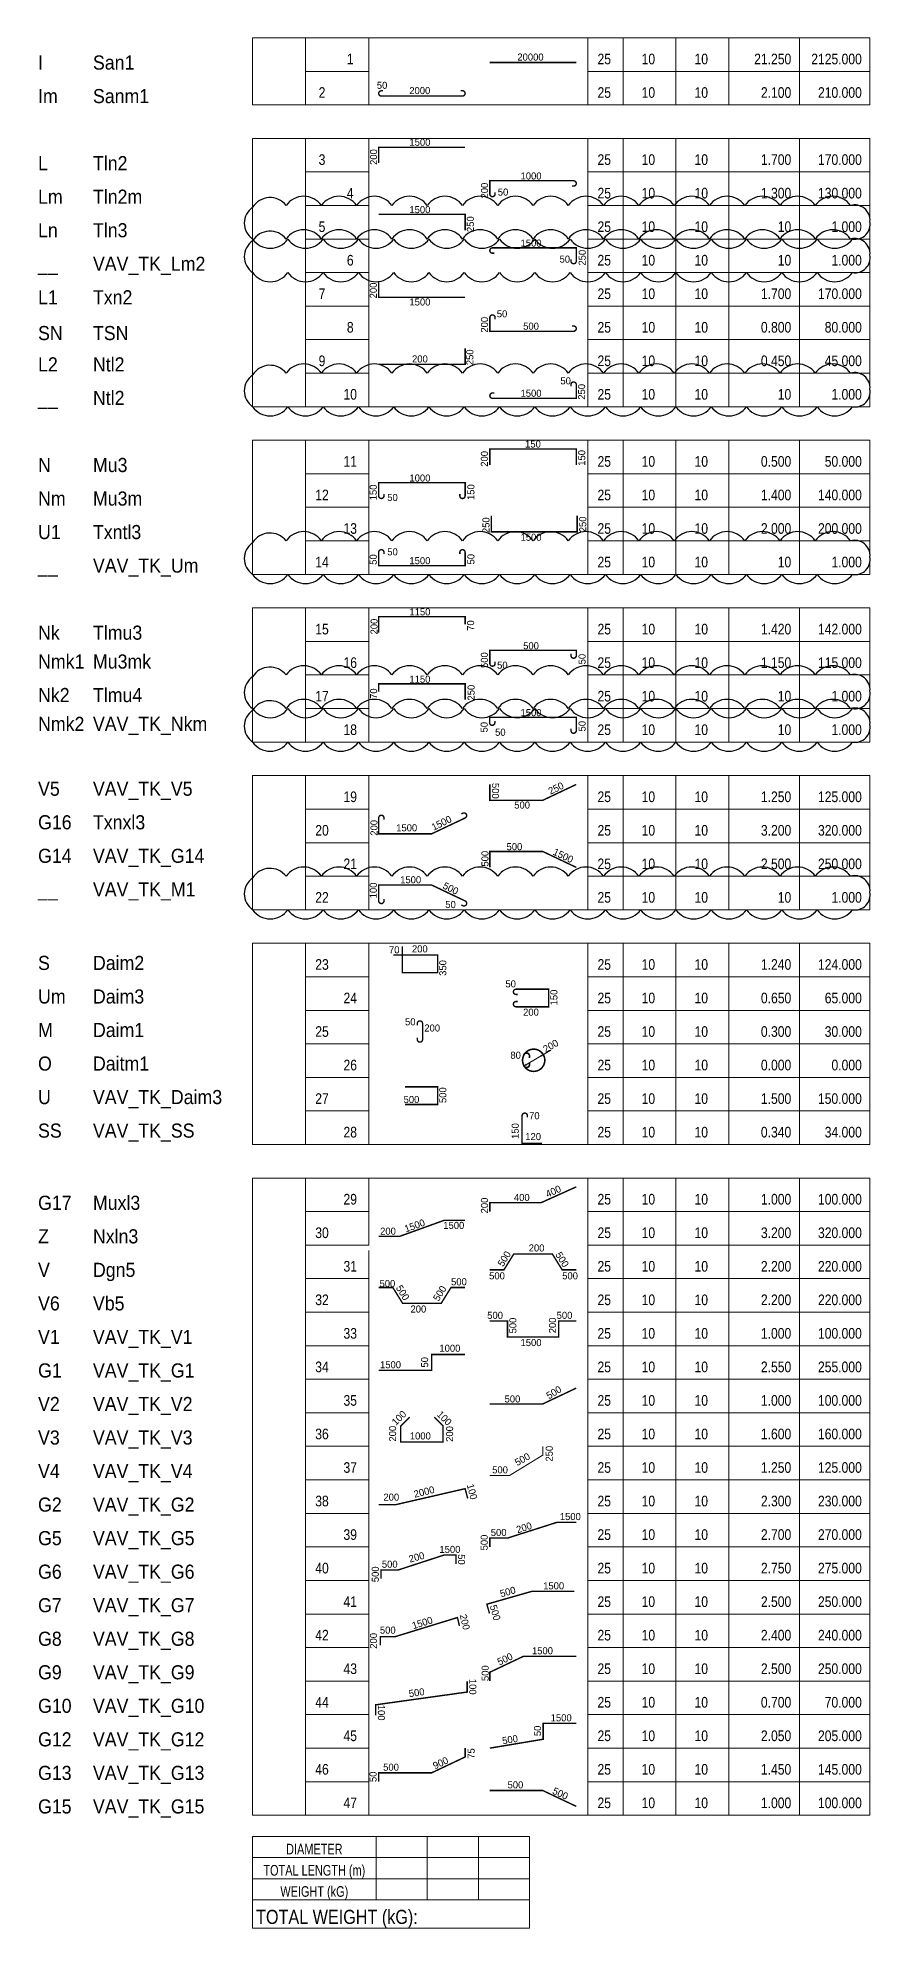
# Model space of a CAD drawing. Header units: millimetres. Extents: x 925681 to 1410834, y 71669 to 296428.
# Drawn here: x 1119095 to 1142689, y 230056 to 283606 of the extents above; entities that cross this region are included whole.
import ezdxf
from ezdxf.enums import TextEntityAlignment as Align

# ---------------------------------------------------------------- set-up
doc = ezdxf.new("R2010")
doc.units = ezdxf.units.MM
doc.header["$LTSCALE"] = 100
for name, color, linetype, lineweight in [('Ap0001_Statistic', 161, 'Continuous', 15), ('Ap0203_T', 243, 'Continuous', 35), ('Ap0310_PSS', 130, 'Continuous', 18), ('Ap0311_H', 8, 'Continuous', 15), ('Ap0314_Kh', 253, 'Continuous', 15)]:
    doc.layers.add(name, color=color, linetype=linetype, lineweight=lineweight)
doc.styles.add('Ap_text tieu de', font='')
doc.styles.add('Ap_Vni-helve', font='', dxfattribs={"width": 0.8, "height": 1})
doc.styles.add('NOTES', font='arial.ttf', dxfattribs={"height": 400})
doc.styles.add('RomanS', font='1.shx')
doc.styles.add('VN', font='')
doc.styles.get('Ap_text tieu de').set_extended_font_data('VNI-Helve-Condense')
doc.styles.get('Ap_Vni-helve').set_extended_font_data('VNI-Helve')
doc.styles.get('VN').set_extended_font_data('VNI-Helve-Condense')

msp = doc.modelspace()

# ---------------------------------------------------------------- texts
at = {"layer": 'Ap0314_Kh', "style": 'Ap_Vni-helve', "width": 0.9}
for s, p in [('I', (1119102.3, 282705)), ('San1', (1120658.4, 282705)), ('Im', (1119102.3, 281755)), ('Sanm1', (1120658.4, 281755)), ('L', (1119102.3, 279855)), ('Tln2', (1120658.4, 279855)), ('Lm', (1119102.3, 278905)), ('Tln2m', (1120658.4, 278905)), ('Ln', (1119102.3, 277955)), ('Tln3', (1120658.4, 277955)), ('VAV_TK_Lm2', (1120658.4, 277005)), ('__', (1119102.3, 277005)), ('L1', (1119102.3, 276055)), ('Txn2', (1120658.4, 276055)), ('SN', (1119102.3, 275041.9)), ('TSN', (1120658.4, 275041.9)), ('L2', (1119102.3, 274155)), ('Ntl2', (1120658.4, 274155)), ('__', (1119102.3, 273205)), ('Ntl2', (1120658.4, 273205)), ('N', (1119102.3, 271305)), ('Mu3', (1120658.4, 271305)), ('Nm', (1119102.3, 270355)), ('Mu3m', (1120658.4, 270355)), ('U1', (1119102.3, 269405)), ('Txntl3', (1120658.4, 269405)), ('VAV_TK_Um', (1120658.4, 268455)), ('__', (1119102.3, 268455)), ('Nk', (1119102.3, 266555)), ('Tlmu3', (1120658.4, 266555)), ('Nmk1', (1119102.3, 265738.1)), ('Mu3mk', (1120658.4, 265738.1)), ('Nk2', (1119102.3, 264788.1)), ('Tlmu4', (1120658.4, 264788.1)), ('Nmk2', (1119102.3, 263971.2)), ('VAV_TK_Nkm', (1120658.4, 263971.2)), ('V5', (1119102.3, 262133.9)), ('VAV_TK_V5', (1120658.4, 262133.9)), ('G16', (1119102.3, 261183.9)), ('Txnxl3', (1120658.4, 261183.9)), ('G14', (1119102.3, 260233.9)), ('VAV_TK_G14', (1120658.4, 260233.9)), ('__', (1119102.3, 259283.9)), ('VAV_TK_M1', (1120658.4, 259283.9)), ('S', (1119102.3, 257199.4)), ('Daim2', (1120658.4, 257199.4)), ('Um', (1119102.3, 256249.4)), ('Daim3', (1120658.4, 256249.4)), ('M', (1119102.3, 255299.4)), ('Daim1', (1120658.4, 255299.4)), ('O', (1119102.3, 254349.4)), ('Daitm1', (1120658.4, 254349.4)), ('U', (1119102.3, 253399.4)), ('VAV_TK_Daim3', (1120658.4, 253399.4)), ('SS', (1119102.3, 252449.4)), ('VAV_TK_SS', (1120658.4, 252449.4)), ('G17', (1119102.3, 250405)), ('Muxl3', (1120658.4, 250405)), ('Z', (1119102.3, 249455)), ('Nxln3', (1120658.4, 249455)), ('V', (1119102.3, 248505)), ('Dgn5', (1120658.4, 248505)), ('V6', (1119102.3, 247555)), ('Vb5', (1120658.4, 247555)), ('V1', (1119102.3, 246605)), ('VAV_TK_V1', (1120658.4, 246605)), ('G1', (1119102.3, 245655)), ('VAV_TK_G1', (1120658.4, 245655)), ('V2', (1119102.3, 244705)), ('VAV_TK_V2', (1120658.4, 244705)), ('V3', (1119102.3, 243755)), ('VAV_TK_V3', (1120658.4, 243755)), ('V4', (1119102.3, 242805)), ('VAV_TK_V4', (1120658.4, 242805)), ('G2', (1119102.3, 241855)), ('VAV_TK_G2', (1120658.4, 241855)), ('G5', (1119102.3, 240905)), ('VAV_TK_G5', (1120658.4, 240905)), ('G6', (1119102.3, 239955)), ('VAV_TK_G6', (1120658.4, 239955)), ('G7', (1119102.3, 239005)), ('VAV_TK_G7', (1120658.4, 239005)), ('G8', (1119102.3, 238055)), ('VAV_TK_G8', (1120658.4, 238055)), ('G9', (1119102.3, 237105)), ('VAV_TK_G9', (1120658.4, 237105)), ('G10', (1119102.3, 236155)), ('VAV_TK_G10', (1120658.4, 236155)), ('G12', (1119102.3, 235205)), ('VAV_TK_G12', (1120658.4, 235205)), ('G13', (1119102.3, 234255)), ('VAV_TK_G13', (1120658.4, 234255)), ('G15', (1119102.3, 233305)), ('VAV_TK_G15', (1120658.4, 233305))]:
    msp.add_text(s, height=400, dxfattribs=at).set_placement(p)

# ---------------------------------------------------------------- blocks, each defined once
blk = doc.blocks.new('*U973')
at = {"const_width": 40}
blk.add_lwpolyline([(3700, -550), (3650, -550, 1), (3650, -700), (5950, -700, 1), (5950, -550), (5900, -550)], format="xyb", dxfattribs=at)
at = {"layer": 'Ap0310_PSS'}
for p, q in [((0, 0), (0, -950)), ((1500, -950), (1500, 0)), ((1500, 0), (1500, -950)), ((3300, -950), (3300, 0)), ((9500, -950), (9500, 0)), ((10500, -950), (10500, 0)), ((12000, -950), (12000, 0)), ((13500, -950), (13500, 0)), ((15500, -950), (15500, 0)), ((17500, 0), (17500, -950))]:
    blk.add_line(p, q, dxfattribs=at)
at = {"layer": 'Ap0311_H'}
for p, q in [((1500, -950), (3300, -950)), ((9500, -950), (17500, -950))]:
    blk.add_line(p, q, dxfattribs=at)
at = {"style": 'VN'}
blk.add_attdef('SHT', text='', height=300, dxfattribs=at).set_placement((1968, -750), align=Align.CENTER)
at = {"style": 'RomanS'}
for tag, p in [('M', (3671, -395)), ('D1', (4740, -545))]:
    blk.add_attdef(tag, text='', height=200, rotation=360, dxfattribs=at).set_placement(p, align=Align.MIDDLE)
at = {"style": 'VN', "flags": 8}
for tag, p in [('PHI', (9968, -750)), ('SOTHANH', (11218, -750)), ('TST', (12718, -750))]:
    blk.add_attdef(tag, text='', height=300, dxfattribs=at).set_placement(p, align=Align.CENTER)
for tag, p in [('L', (15268, -750)), ('LTONG', (17268, -750))]:
    blk.add_attdef(tag, text='', height=300, dxfattribs=at).set_placement(p, align=Align.RIGHT)
blk = doc.blocks.new('*U1002')
at = {"const_width": 40}
blk.add_lwpolyline([(4668, -425), (4668, -375, -1), (4818, -375), (4818, -825, -1), (4668, -825), (4668, -775)], format="xyb", dxfattribs=at)
at = {"layer": 'Ap0310_PSS'}
for p, q in [((0, 0), (0, -950)), ((1500, -950), (1500, 0)), ((1500, 0), (1500, -950)), ((3300, -950), (3300, 0)), ((9500, -950), (9500, 0)), ((10500, -950), (10500, 0)), ((12000, -950), (12000, 0)), ((13500, -950), (13500, 0)), ((15500, -950), (15500, 0)), ((17500, 0), (17500, -950))]:
    blk.add_line(p, q, dxfattribs=at)
at = {"layer": 'Ap0311_H'}
for p, q in [((1500, -950), (3300, -950)), ((9500, -950), (17500, -950))]:
    blk.add_line(p, q, dxfattribs=at)
at = {"style": 'VN'}
blk.add_attdef('SHT', text='', height=300, dxfattribs=at).set_placement((1968, -750), align=Align.CENTER)
at = {"style": 'RomanS'}
blk.add_attdef('M', text='', height=200, dxfattribs=at).set_placement((4618, -425), align=Align.RIGHT)
blk.add_attdef('D1', (4868, -600), '', height=200, dxfattribs=at)
at = {"style": 'VN', "flags": 8}
for tag, p in [('PHI', (9968, -750)), ('SOTHANH', (11218, -750)), ('TST', (12718, -750))]:
    blk.add_attdef(tag, text='', height=300, dxfattribs=at).set_placement(p, align=Align.CENTER)
for tag, p in [('L', (15268, -750)), ('LTONG', (17268, -750))]:
    blk.add_attdef(tag, text='', height=300, dxfattribs=at).set_placement(p, align=Align.RIGHT)
blk = doc.blocks.new('*U999')
at = {"const_width": 40}
blk.add_lwpolyline([(3993, -335), (5243, -335), (5243, -835), (4243, -835), (4243, -85)], dxfattribs=at)
at = {"layer": 'Ap0310_PSS'}
for p, q in [((0, 0), (0, -950)), ((1500, -950), (1500, 0)), ((1500, 0), (1500, -950)), ((3300, -950), (3300, 0)), ((9500, -950), (9500, 0)), ((10500, -950), (10500, 0)), ((12000, -950), (12000, 0)), ((13500, -950), (13500, 0)), ((15500, -950), (15500, 0)), ((17500, 0), (17500, -950))]:
    blk.add_line(p, q, dxfattribs=at)
at = {"layer": 'Ap0311_H'}
for p, q in [((1500, -950), (3300, -950)), ((9500, -950), (17500, -950))]:
    blk.add_line(p, q, dxfattribs=at)
at = {"style": 'VN'}
blk.add_attdef('SHT', text='', height=300, dxfattribs=at).set_placement((1968, -750), align=Align.CENTER)
at = {"style": 'RomanS'}
blk.add_attdef('M', text='', height=200, dxfattribs=at).set_placement((4163, -285), align=Align.RIGHT)
blk.add_attdef('D1', text='', height=200, dxfattribs=at).set_placement((4741, -158), align=Align.MIDDLE)
at = {"style": 'VN', "flags": 8}
for tag, p in [('PHI', (9968, -750)), ('SOTHANH', (11218, -750)), ('TST', (12718, -750))]:
    blk.add_attdef(tag, text='', height=300, dxfattribs=at).set_placement(p, align=Align.CENTER)
for tag, p in [('L', (15268, -750)), ('LTONG', (17268, -750))]:
    blk.add_attdef(tag, text='', height=300, dxfattribs=at).set_placement(p, align=Align.RIGHT)
at = {"style": 'RomanS', "flags": 1}
blk.add_attdef('F2', text='', height=200, rotation=90, dxfattribs=at).set_placement((4099, -714), align=Align.MIDDLE)
at = {"style": 'RomanS'}
blk.add_attdef('D2', text='', height=200, rotation=90, dxfattribs=at).set_placement((5391, -700), align=Align.MIDDLE)
blk = doc.blocks.new('*U988')
at = {"const_width": 40}
blk.add_lwpolyline([(9175, -700), (9175, -250), (6725, -250), (6725, -700)], dxfattribs=at)
at = {"layer": 'Ap0310_PSS'}
for p, q in [((0, 0), (0, -950)), ((1500, -950), (1500, 0)), ((1500, 0), (1500, -950)), ((3300, -950), (3300, 0)), ((9500, -950), (9500, 0)), ((10500, -950), (10500, 0)), ((12000, -950), (12000, 0)), ((13500, -950), (13500, 0)), ((15500, -950), (15500, 0)), ((17500, 0), (17500, -950))]:
    blk.add_line(p, q, dxfattribs=at)
at = {"layer": 'Ap0311_H'}
for p, q in [((1500, -950), (3300, -950)), ((9500, -950), (17500, -950))]:
    blk.add_line(p, q, dxfattribs=at)
at = {"style": 'VN'}
blk.add_attdef('SHT', text='', height=300, dxfattribs=at).set_placement((2768, -750), align=Align.CENTER)
at = {"style": 'RomanS'}
for tag, p in [('D1', (6570, -529)), ('D3', (9329, -500))]:
    blk.add_attdef(tag, text='', height=200, rotation=90, dxfattribs=at).set_placement(p, align=Align.MIDDLE)
blk.add_attdef('D2', text='', height=200, dxfattribs=at).set_placement((7948, -107), align=Align.MIDDLE)
at = {"style": 'VN', "flags": 8}
for tag, p in [('PHI', (9968, -750)), ('SOTHANH', (11218, -750)), ('TST', (12718, -750))]:
    blk.add_attdef(tag, text='', height=300, dxfattribs=at).set_placement(p, align=Align.CENTER)
for tag, p in [('L', (15268, -750)), ('LTONG', (17268, -750))]:
    blk.add_attdef(tag, text='', height=300, dxfattribs=at).set_placement(p, align=Align.RIGHT)
blk = doc.blocks.new('*U986')
at = {"const_width": 40}
blk.add_lwpolyline([(6768, -237), (6768, -694), (9200, -694), (9200, -237)], dxfattribs=at)
at = {"layer": 'Ap0310_PSS'}
for p, q in [((0, 0), (0, -950)), ((1500, -950), (1500, 0)), ((1500, 0), (1500, -950)), ((3300, -950), (3300, 0)), ((9500, -950), (9500, 0)), ((10500, -950), (10500, 0)), ((12000, -950), (12000, 0)), ((13500, -950), (13500, 0)), ((15500, -950), (15500, 0)), ((17500, 0), (17500, -950))]:
    blk.add_line(p, q, dxfattribs=at)
at = {"layer": 'Ap0311_H'}
for p, q in [((1500, -950), (3300, -950)), ((9500, -950), (17500, -950))]:
    blk.add_line(p, q, dxfattribs=at)
at = {"style": 'VN'}
blk.add_attdef('SHT', text='', height=300, dxfattribs=at).set_placement((2768, -750), align=Align.CENTER)
at = {"style": 'RomanS'}
for tag, p in [('D1', (6616, -507)), ('D3', (9358, -483))]:
    blk.add_attdef(tag, text='', height=200, rotation=90, dxfattribs=at).set_placement(p, align=Align.MIDDLE)
at = {"style": 'VN', "flags": 8}
for tag, p in [('PHI', (9968, -750)), ('SOTHANH', (11218, -750)), ('TST', (12718, -750))]:
    blk.add_attdef(tag, text='', height=300, dxfattribs=at).set_placement(p, align=Align.CENTER)
for tag, p in [('L', (15268, -750)), ('LTONG', (17268, -750))]:
    blk.add_attdef(tag, text='', height=300, dxfattribs=at).set_placement(p, align=Align.RIGHT)
at = {"style": 'RomanS'}
blk.add_attdef('D2', text='', height=200, dxfattribs=at).set_placement((7893, -848), align=Align.MIDDLE)
blk = doc.blocks.new('*U1010')
at = {"const_width": 40}
blk.add_lwpolyline([(6725, -700), (7125, -700), (7404, -250), (8496, -250), (8775, -700), (9175, -700)], dxfattribs=at)
at = {"layer": 'Ap0310_PSS'}
for p, q in [((0, 0), (0, -950)), ((1500, -950), (1500, 0)), ((1500, 0), (1500, -950)), ((9500, -950), (9500, 0)), ((10500, -950), (10500, 0)), ((12000, -950), (12000, 0)), ((13500, -950), (13500, 0)), ((15500, -950), (15500, 0)), ((17500, 0), (17500, -950)), ((3300, -950), (3300, -150))]:
    blk.add_line(p, q, dxfattribs=at)
at = {"layer": 'Ap0311_H'}
for p, q in [((1500, -950), (3300, -950)), ((9500, -950), (17500, -950))]:
    blk.add_line(p, q, dxfattribs=at)
at = {"style": 'RomanS'}
for tag, p in [('D3', (8050, -81)), ('D1', (6929, -869)), ('D5', (8999, -869))]:
    blk.add_attdef(tag, text='', height=200, dxfattribs=at).set_placement(p, align=Align.MIDDLE)
at = {"style": 'VN'}
blk.add_attdef('SHT', text='', height=300, dxfattribs=at).set_placement((2768, -750), align=Align.CENTER)
at = {"style": 'RomanS'}
for tag, rotation, p in [('D2', 58.1858, (7132, -386)), ('D4', 301.8142, (8776, -408))]:
    blk.add_attdef(tag, text='', height=200, rotation=rotation, dxfattribs=at).set_placement(p, align=Align.MIDDLE)
at = {"style": 'VN', "flags": 8}
for tag, p in [('PHI', (9968, -750)), ('SOTHANH', (11218, -750)), ('TST', (12718, -750))]:
    blk.add_attdef(tag, text='', height=300, dxfattribs=at).set_placement(p, align=Align.CENTER)
for tag, p in [('L', (15268, -750)), ('LTONG', (17268, -750))]:
    blk.add_attdef(tag, text='', height=300, dxfattribs=at).set_placement(p, align=Align.RIGHT)
blk = doc.blocks.new('*U990')
at = {"const_width": 40}
blk.add_lwpolyline([(6025, -469), (6025, -250), (3575, -250), (3575, -700)], dxfattribs=at)
at = {"layer": 'Ap0310_PSS'}
for p, q in [((0, 0), (0, -950)), ((1500, -950), (1500, 0)), ((1500, 0), (1500, -950)), ((3300, -950), (3300, 0)), ((9500, -950), (9500, 0)), ((10500, -950), (10500, 0)), ((12000, -950), (12000, 0)), ((13500, -950), (13500, 0)), ((15500, -950), (15500, 0)), ((17500, 0), (17500, -950))]:
    blk.add_line(p, q, dxfattribs=at)
at = {"layer": 'Ap0311_H'}
for p, q in [((1500, -950), (3300, -950)), ((9500, -950), (17500, -950))]:
    blk.add_line(p, q, dxfattribs=at)
at = {"style": 'VN'}
blk.add_attdef('SHT', text='', height=300, dxfattribs=at).set_placement((1968, -750), align=Align.CENTER)
at = {"style": 'RomanS'}
for tag, p in [('D1', (3443, -529)), ('D3', (6181, -500))]:
    blk.add_attdef(tag, text='', height=200, rotation=90, dxfattribs=at).set_placement(p, align=Align.MIDDLE)
blk.add_attdef('D2', text='', height=200, dxfattribs=at).set_placement((4743, -112), align=Align.MIDDLE)
at = {"style": 'VN', "flags": 8}
for tag, p in [('PHI', (9968, -750)), ('SOTHANH', (11218, -750)), ('TST', (12718, -750))]:
    blk.add_attdef(tag, text='', height=300, dxfattribs=at).set_placement(p, align=Align.CENTER)
for tag, p in [('L', (15268, -750)), ('LTONG', (17268, -750))]:
    blk.add_attdef(tag, text='', height=300, dxfattribs=at).set_placement(p, align=Align.RIGHT)
blk = doc.blocks.new('*U978')
at = {"const_width": 40}
blk.add_lwpolyline([(3575, -237), (3575, -700), (6025, -700)], dxfattribs=at)
at = {"layer": 'Ap0310_PSS'}
for p, q in [((0, 0), (0, -950)), ((1500, -950), (1500, 0)), ((1500, 0), (1500, -950)), ((3300, -950), (3300, 0)), ((9500, -950), (9500, 0)), ((10500, -950), (10500, 0)), ((12000, -950), (12000, 0)), ((13500, -950), (13500, 0)), ((15500, -950), (15500, 0)), ((17500, 0), (17500, -950))]:
    blk.add_line(p, q, dxfattribs=at)
at = {"layer": 'Ap0311_H'}
for p, q in [((1500, -950), (3300, -950)), ((9500, -950), (17500, -950))]:
    blk.add_line(p, q, dxfattribs=at)
at = {"style": 'VN'}
blk.add_attdef('SHT', text='', height=300, dxfattribs=at).set_placement((1968, -750), align=Align.CENTER)
at = {"style": 'RomanS'}
blk.add_attdef('D1', text='', height=200, rotation=90, dxfattribs=at).set_placement((3422, -507), align=Align.MIDDLE)
at = {"style": 'VN', "flags": 8}
for tag, p in [('PHI', (9968, -750)), ('SOTHANH', (11218, -750)), ('TST', (12718, -750))]:
    blk.add_attdef(tag, text='', height=300, dxfattribs=at).set_placement(p, align=Align.CENTER)
for tag, p in [('L', (15268, -750)), ('LTONG', (17268, -750))]:
    blk.add_attdef(tag, text='', height=300, dxfattribs=at).set_placement(p, align=Align.RIGHT)
at = {"style": 'RomanS'}
blk.add_attdef('D2', text='', height=200, dxfattribs=at).set_placement((4743, -833), align=Align.MIDDLE)
blk = doc.blocks.new('*U982')
at = {"color": 0, "const_width": 40}
blk.add_lwpolyline([(3575, -700), (6025, -700), (6025, -250)], dxfattribs=at)
at = {"layer": 'Ap0310_PSS'}
for p, q in [((0, 0), (0, -950)), ((1500, -950), (1500, 0)), ((1500, 0), (1500, -950)), ((3300, -950), (3300, 0)), ((9500, -950), (9500, 0)), ((10500, -950), (10500, 0)), ((12000, -950), (12000, 0)), ((13500, -950), (13500, 0)), ((15500, -950), (15500, 0)), ((17500, 0), (17500, -950))]:
    blk.add_line(p, q, dxfattribs=at)
at = {"layer": 'Ap0311_H'}
for p, q in [((1500, -950), (3300, -950)), ((9500, -950), (17500, -950))]:
    blk.add_line(p, q, dxfattribs=at)
at = {"style": 'VN'}
blk.add_attdef('SHT', text='', height=300, dxfattribs=at).set_placement((1968, -750), align=Align.CENTER)
at = {"color": 0, "style": 'RomanS'}
blk.add_attdef('D1', text='', height=200, dxfattribs=at).set_placement((4743, -547), align=Align.MIDDLE)
blk.add_attdef('D2', text='', height=200, rotation=90, dxfattribs=at).set_placement((6159, -500), align=Align.MIDDLE)
at = {"style": 'VN', "flags": 8}
for tag, p in [('PHI', (9968, -750)), ('SOTHANH', (11218, -750)), ('TST', (12718, -750))]:
    blk.add_attdef(tag, text='', height=300, dxfattribs=at).set_placement(p, align=Align.CENTER)
for tag, p in [('L', (15268, -750)), ('LTONG', (17268, -750))]:
    blk.add_attdef(tag, text='', height=300, dxfattribs=at).set_placement(p, align=Align.RIGHT)
blk = doc.blocks.new('*U992')
blk.add_lwpolyline([(3725, -300, 40, 40, 0), (3725, -250, 40, 40, 1), (3575, -250, 40, 40, 0), (3575, -700, 40, 40, 0), (5075, -700, 40, 40, 0), (6025, -250, 40, 40, 1), (5961, -114, 40, 40, 0), (5916, -136, 0, 0, 0)], format="xyseb")
at = {"layer": 'Ap0310_PSS'}
for p, q in [((0, 0), (0, -950)), ((1500, -950), (1500, 0)), ((1500, 0), (1500, -950)), ((3300, -950), (3300, 0)), ((9500, -950), (9500, 0)), ((10500, -950), (10500, 0)), ((12000, -950), (12000, 0)), ((13500, -950), (13500, 0)), ((15500, -950), (15500, 0)), ((17500, 0), (17500, -950))]:
    blk.add_line(p, q, dxfattribs=at)
at = {"layer": 'Ap0311_H'}
for p, q in [((1500, -950), (3300, -950)), ((9500, -950), (17500, -950))]:
    blk.add_line(p, q, dxfattribs=at)
at = {"style": 'VN'}
blk.add_attdef('SHT', text='', height=300, dxfattribs=at).set_placement((1968, -750), align=Align.CENTER)
at = {"style": 'RomanS'}
for tag, rotation, p in [('D1', 90, (3442, -530)), ('D3', 26.5651, (5356, -392))]:
    blk.add_attdef(tag, text='', height=200, rotation=rotation, dxfattribs=at).set_placement(p, align=Align.MIDDLE)
blk.add_attdef('D2', text='', height=200, dxfattribs=at).set_placement((4368, -528), align=Align.MIDDLE)
at = {"style": 'VN', "flags": 8}
for tag, p in [('PHI', (9968, -750)), ('SOTHANH', (11218, -750)), ('TST', (12718, -750))]:
    blk.add_attdef(tag, text='', height=300, dxfattribs=at).set_placement(p, align=Align.CENTER)
for tag, p in [('L', (15268, -750)), ('LTONG', (17268, -750))]:
    blk.add_attdef(tag, text='', height=300, dxfattribs=at).set_placement(p, align=Align.RIGHT)
blk = doc.blocks.new('*U1011')
at = {"const_width": 40}
blk.add_lwpolyline([(3575, -250), (3975, -250), (4254, -700), (5346, -700), (5625, -250), (6025, -250)], dxfattribs=at)
at = {"layer": 'Ap0310_PSS'}
for p, q in [((0, 0), (0, -950)), ((1500, -950), (1500, 0)), ((1500, 0), (1500, -950)), ((3300, -950), (3300, 0)), ((9500, -950), (9500, 0)), ((10500, -950), (10500, 0)), ((12000, -950), (12000, 0)), ((13500, -950), (13500, 0)), ((15500, -950), (15500, 0)), ((17500, 0), (17500, -950))]:
    blk.add_line(p, q, dxfattribs=at)
at = {"layer": 'Ap0311_H'}
for p, q in [((1500, -950), (3300, -950)), ((9500, -950), (17500, -950))]:
    blk.add_line(p, q, dxfattribs=at)
at = {"style": 'RomanS'}
for tag, p in [('D5', (5849, -89)), ('D1', (3822, -139)), ('D3', (4700, -861))]:
    blk.add_attdef(tag, text='', height=200, dxfattribs=at).set_placement(p, align=Align.MIDDLE)
at = {"style": 'VN'}
blk.add_attdef('SHT', text='', height=300, dxfattribs=at).set_placement((1968, -750), align=Align.CENTER)
at = {"style": 'RomanS'}
for tag, rotation, p in [('D2', 301.8142, (4256, -398)), ('D4', 58.1858, (5305, -416))]:
    blk.add_attdef(tag, text='', height=200, rotation=rotation, dxfattribs=at).set_placement(p, align=Align.MIDDLE)
at = {"style": 'VN', "flags": 8}
for tag, p in [('PHI', (9968, -750)), ('SOTHANH', (11218, -750)), ('TST', (12718, -750))]:
    blk.add_attdef(tag, text='', height=300, dxfattribs=at).set_placement(p, align=Align.CENTER)
for tag, p in [('L', (15268, -750)), ('LTONG', (17268, -750))]:
    blk.add_attdef(tag, text='', height=300, dxfattribs=at).set_placement(p, align=Align.RIGHT)
blk = doc.blocks.new('*U1001')
at = {"const_width": 40}
blk.add_lwpolyline([(7518, -700), (7468, -700, 1), (7468, -850), (8393, -850), (8393, -350), (7468, -350, 1), (7468, -500), (7518, -500)], format="xyb", dxfattribs=at)
at = {"layer": 'Ap0310_PSS'}
for p, q in [((0, 0), (0, -950)), ((1500, -950), (1500, 0)), ((1500, 0), (1500, -950)), ((3300, -950), (3300, 0)), ((9500, -950), (9500, 0)), ((10500, -950), (10500, 0)), ((12000, -950), (12000, 0)), ((13500, -950), (13500, 0)), ((15500, -950), (15500, 0)), ((17500, 0), (17500, -950))]:
    blk.add_line(p, q, dxfattribs=at)
at = {"layer": 'Ap0311_H'}
for p, q in [((1500, -950), (3300, -950)), ((9500, -950), (17500, -950))]:
    blk.add_line(p, q, dxfattribs=at)
at = {"style": 'VN'}
blk.add_attdef('SHT', text='', height=300, dxfattribs=at).set_placement((2768, -750), align=Align.CENTER)
at = {"style": 'RomanS'}
blk.add_attdef('M', text='', height=200, dxfattribs=at).set_placement((7464, -300), align=Align.RIGHT)
at = {"style": 'RomanS', "flags": 1}
blk.add_attdef('F1', text='', height=200, dxfattribs=at).set_placement((7891, -202), align=Align.MIDDLE)
at = {"style": 'RomanS'}
blk.add_attdef('D2', text='', height=200, rotation=90, dxfattribs=at).set_placement((8541, -586), align=Align.MIDDLE)
at = {"style": 'VN', "flags": 8}
for tag, p in [('PHI', (9968, -750)), ('SOTHANH', (11218, -750)), ('TST', (12718, -750))]:
    blk.add_attdef(tag, text='', height=300, dxfattribs=at).set_placement(p, align=Align.CENTER)
for tag, p in [('L', (15268, -750)), ('LTONG', (17268, -750))]:
    blk.add_attdef(tag, text='', height=300, dxfattribs=at).set_placement(p, align=Align.RIGHT)
at = {"style": 'RomanS'}
blk.add_attdef('D1', text='', height=200, dxfattribs=at).set_placement((7891, -1001), align=Align.MIDDLE)
blk = doc.blocks.new('*U1007')
at = {"const_width": 40}
blk.add_lwpolyline([(9175, -250), (8175, -700), (6725, -700), (6725, -950)], dxfattribs=at)
at = {"layer": 'Ap0310_PSS'}
for p, q in [((0, 0), (0, -950)), ((1500, -950), (1500, 0)), ((1500, 0), (1500, -950)), ((3300, -950), (3300, 0)), ((9500, -950), (9500, 0)), ((10500, -950), (10500, 0)), ((12000, -950), (12000, 0)), ((13500, -950), (13500, 0)), ((15500, -950), (15500, 0)), ((17500, 0), (17500, -950))]:
    blk.add_line(p, q, dxfattribs=at)
at = {"layer": 'Ap0311_H'}
for p, q in [((1500, -950), (3300, -950)), ((9500, -950), (17500, -950))]:
    blk.add_line(p, q, dxfattribs=at)
at = {"style": 'VN'}
blk.add_attdef('SHT', text='', height=300, dxfattribs=at).set_placement((2768, -750), align=Align.CENTER)
at = {"style": 'RomanS'}
blk.add_attdef('D2', text='', height=200, dxfattribs=at).set_placement((7631, -550), align=Align.MIDDLE)
for tag, rotation, p in [('D3', 24.2277, (8523, -376)), ('D1', 90, (6572, -779))]:
    blk.add_attdef(tag, text='', height=200, rotation=rotation, dxfattribs=at).set_placement(p, align=Align.MIDDLE)
at = {"style": 'VN', "flags": 8}
for tag, p in [('PHI', (9968, -750)), ('SOTHANH', (11218, -750)), ('TST', (12718, -750))]:
    blk.add_attdef(tag, text='', height=300, dxfattribs=at).set_placement(p, align=Align.CENTER)
for tag, p in [('L', (15268, -750)), ('LTONG', (17268, -750))]:
    blk.add_attdef(tag, text='', height=300, dxfattribs=at).set_placement(p, align=Align.RIGHT)
blk = doc.blocks.new('*U1003')
blk.add_line((7696, -621), (8457, -182))
at = {"const_width": 45}
blk.add_lwpolyline([(7653, -464, 1), (8283, -464, 1)], format="xyb", close=True, dxfattribs=at)
for points in [[(7850, -344, 1), (7681, -344, 1)], [(7850, -584, -1), (7681, -584, -1)]]:
    blk.add_lwpolyline(points, format="xyb", dxfattribs=at)
for points, const_width in [([(7850, -400), (7850, -344)], 45), ([(7850, -528), (7850, -584)], 45), ([(8164, -318), (8220, -318), (8192, -367)], 11.2), ([(7745, -561), (7717, -609), (7773, -609)], 11.2)]:
    blk.add_lwpolyline(points, dxfattribs=dict(const_width=const_width))
at = {"layer": 'Ap0310_PSS'}
for p, q in [((0, 0), (0, -950)), ((1500, -950), (1500, 0)), ((1500, 0), (1500, -950)), ((3300, -950), (3300, 0)), ((9500, -950), (9500, 0)), ((10500, -950), (10500, 0)), ((12000, -950), (12000, 0)), ((13500, -950), (13500, 0)), ((15500, -950), (15500, 0)), ((17500, 0), (17500, -950))]:
    blk.add_line(p, q, dxfattribs=at)
at = {"layer": 'Ap0311_H'}
for p, q in [((1500, -950), (3300, -950)), ((9500, -950), (17500, -950))]:
    blk.add_line(p, q, dxfattribs=at)
at = {"style": 'RomanS'}
blk.add_attdef('D1', text='', height=200, rotation=30, dxfattribs=at).set_placement((8450, -57), align=Align.MIDDLE)
at = {"style": 'VN'}
blk.add_attdef('SHT', text='', height=300, dxfattribs=at).set_placement((2768, -750), align=Align.CENTER)
at = {"style": 'RomanS'}
blk.add_attdef('M', (7308, -422), '', height=200, dxfattribs=at)
at = {"style": 'RomanS', "flags": 1}
blk.add_attdef('R1', (7886, -682), '', height=200, dxfattribs=at)
at = {"style": 'VN', "flags": 8}
for tag, p in [('PHI', (9968, -750)), ('SOTHANH', (11218, -750)), ('TST', (12718, -750))]:
    blk.add_attdef(tag, text='', height=300, dxfattribs=at).set_placement(p, align=Align.CENTER)
for tag, p in [('L', (15268, -750)), ('LTONG', (17268, -750))]:
    blk.add_attdef(tag, text='', height=300, dxfattribs=at).set_placement(p, align=Align.RIGHT)
blk = doc.blocks.new('*U1009')
at = {"const_width": 40}
blk.add_lwpolyline([(3575, -700), (4175, -700), (5425, -250), (6025, -250)], dxfattribs=at)
at = {"layer": 'Ap0310_PSS'}
for p, q in [((0, 0), (0, -950)), ((1500, -950), (1500, 0)), ((1500, 0), (1500, -950)), ((3300, -950), (3300, 0)), ((9500, -950), (9500, 0)), ((10500, -950), (10500, 0)), ((12000, -950), (12000, 0)), ((13500, -950), (13500, 0)), ((15500, -950), (15500, 0)), ((17500, 0), (17500, -950))]:
    blk.add_line(p, q, dxfattribs=at)
at = {"layer": 'Ap0311_H'}
for p, q in [((1500, -950), (3300, -950)), ((9500, -950), (17500, -950))]:
    blk.add_line(p, q, dxfattribs=at)
at = {"style": 'VN'}
blk.add_attdef('SHT', text='', height=300, dxfattribs=at).set_placement((1968, -750), align=Align.CENTER)
at = {"style": 'RomanS'}
for tag, p in [('D1', (3838, -555)), ('D3', (5703, -392))]:
    blk.add_attdef(tag, text='', height=200, dxfattribs=at).set_placement(p, align=Align.MIDDLE)
blk.add_attdef('D2', text='', height=200, rotation=19.7989, dxfattribs=at).set_placement((4594, -398), align=Align.MIDDLE)
at = {"style": 'VN', "flags": 8}
for tag, p in [('PHI', (9968, -750)), ('SOTHANH', (11218, -750)), ('TST', (12718, -750))]:
    blk.add_attdef(tag, text='', height=300, dxfattribs=at).set_placement(p, align=Align.CENTER)
for tag, p in [('L', (15268, -750)), ('LTONG', (17268, -750))]:
    blk.add_attdef(tag, text='', height=300, dxfattribs=at).set_placement(p, align=Align.RIGHT)
blk = doc.blocks.new('*U974')
at = {"const_width": 40}
blk.add_lwpolyline([(6725, -700), (9175, -700)], dxfattribs=at)
at = {"layer": 'Ap0310_PSS'}
for p, q in [((0, 0), (0, -950)), ((1500, -950), (1500, 0)), ((1500, 0), (1500, -950)), ((3300, -950), (3300, 0)), ((9500, -950), (9500, 0)), ((10500, -950), (10500, 0)), ((12000, -950), (12000, 0)), ((13500, -950), (13500, 0)), ((15500, -950), (15500, 0)), ((17500, 0), (17500, -950))]:
    blk.add_line(p, q, dxfattribs=at)
at = {"layer": 'Ap0311_H'}
for p, q in [((1500, -950), (3300, -950)), ((9500, -950), (17500, -950))]:
    blk.add_line(p, q, dxfattribs=at)
at = {"style": 'VN'}
blk.add_attdef('SHT', text='', height=300, dxfattribs=at).set_placement((2768, -750), align=Align.CENTER)
at = {"style": 'RomanS', "flags": 8}
blk.add_attdef('D1', text='', height=200, rotation=360, dxfattribs=at).set_placement((7877, -545), align=Align.MIDDLE)
at = {"style": 'VN', "flags": 8}
for tag, p in [('PHI', (9968, -750)), ('SOTHANH', (11218, -750)), ('TST', (12718, -750))]:
    blk.add_attdef(tag, text='', height=300, dxfattribs=at).set_placement(p, align=Align.CENTER)
for tag, p in [('L', (15268, -750)), ('LTONG', (17268, -750))]:
    blk.add_attdef(tag, text='', height=300, dxfattribs=at).set_placement(p, align=Align.RIGHT)
blk = doc.blocks.new('*U976')
blk.add_lwpolyline([(6875, -375, 40, 40, 0), (6875, -325, 40, 40, 1), (6725, -325, 40, 40, 0), (6725, -713, 40, 40, 0), (9050, -713, 40, 40, 0), (9100, -713, 40, 40, 1), (9100, -563, 40, 40, 0), (9050, -563, 0, 0, 0)], format="xyseb")
at = {"layer": 'Ap0310_PSS'}
for p, q in [((0, 0), (0, -950)), ((1500, -950), (1500, 0)), ((1500, 0), (1500, -950)), ((3300, -950), (3300, 0)), ((9500, -950), (9500, 0)), ((10500, -950), (10500, 0)), ((12000, -950), (12000, 0)), ((13500, -950), (13500, 0)), ((15500, -950), (15500, 0)), ((17500, 0), (17500, -950))]:
    blk.add_line(p, q, dxfattribs=at)
at = {"layer": 'Ap0311_H'}
for p, q in [((1500, -950), (3300, -950)), ((9500, -950), (17500, -950))]:
    blk.add_line(p, q, dxfattribs=at)
at = {"style": 'VN'}
blk.add_attdef('SHT', text='', height=300, dxfattribs=at).set_placement((2768, -750), align=Align.CENTER)
at = {"style": 'RomanS'}
blk.add_attdef('D1', text='', height=200, rotation=90, dxfattribs=at).set_placement((6572, -529), align=Align.MIDDLE)
for tag, p in [('M', (7071, -217)), ('D2', (7893, -569))]:
    blk.add_attdef(tag, text='', height=200, dxfattribs=at).set_placement(p, align=Align.MIDDLE)
at = {"style": 'VN', "flags": 8}
for tag, p in [('PHI', (9968, -750)), ('SOTHANH', (11218, -750)), ('TST', (12718, -750))]:
    blk.add_attdef(tag, text='', height=300, dxfattribs=at).set_placement(p, align=Align.CENTER)
for tag, p in [('L', (15268, -750)), ('LTONG', (17268, -750))]:
    blk.add_attdef(tag, text='', height=300, dxfattribs=at).set_placement(p, align=Align.RIGHT)
blk = doc.blocks.new('*U971')
at = {"const_width": 40}
blk.add_lwpolyline([(6725, -625), (6725, -250), (9100, -250)], dxfattribs=at)
for points in [[(9050, -400), (9100, -400, 1), (9100, -250)], [(6875, -575), (6875, -625, -1), (6725, -625)]]:
    blk.add_lwpolyline(points, format="xyb", dxfattribs=at)
at = {"layer": 'Ap0310_PSS'}
for p, q in [((0, 0), (0, -950)), ((1500, -950), (1500, 0)), ((1500, 0), (1500, -950)), ((3300, -950), (3300, 0)), ((9500, -950), (9500, 0)), ((10500, -950), (10500, 0)), ((12000, -950), (12000, 0)), ((13500, -950), (13500, 0)), ((15500, -950), (15500, 0)), ((17500, 0), (17500, -950))]:
    blk.add_line(p, q, dxfattribs=at)
at = {"layer": 'Ap0311_H'}
for p, q in [((1500, -950), (3300, -950)), ((9500, -950), (17500, -950))]:
    blk.add_line(p, q, dxfattribs=at)
at = {"style": 'VN'}
blk.add_attdef('SHT', text='', height=300, dxfattribs=at).set_placement((2768, -750), align=Align.CENTER)
at = {"style": 'RomanS'}
blk.add_attdef('D1', text='', height=200, rotation=90, dxfattribs=at).set_placement((6572, -529), align=Align.MIDDLE)
for tag, p in [('M', (7099, -569)), ('D2', (7893, -114))]:
    blk.add_attdef(tag, text='', height=200, dxfattribs=at).set_placement(p, align=Align.MIDDLE)
at = {"style": 'VN', "flags": 8}
for tag, p in [('PHI', (9968, -750)), ('SOTHANH', (11218, -750)), ('TST', (12718, -750))]:
    blk.add_attdef(tag, text='', height=300, dxfattribs=at).set_placement(p, align=Align.CENTER)
for tag, p in [('L', (15268, -750)), ('LTONG', (17268, -750))]:
    blk.add_attdef(tag, text='', height=300, dxfattribs=at).set_placement(p, align=Align.RIGHT)
blk = doc.blocks.new('*U987')
at = {"const_width": 40}
blk.add_lwpolyline([(6025, -625), (6025, -250), (3575, -250), (3575, -625)], dxfattribs=at)
for points in [[(3725, -575), (3725, -625, -1), (3575, -625)], [(5875, -575), (5875, -625, 1), (6025, -625)]]:
    blk.add_lwpolyline(points, format="xyb", dxfattribs=at)
at = {"layer": 'Ap0310_PSS'}
for p, q in [((0, 0), (0, -950)), ((1500, -950), (1500, 0)), ((1500, 0), (1500, -950)), ((3300, -950), (3300, 0)), ((9500, -950), (9500, 0)), ((10500, -950), (10500, 0)), ((12000, -950), (12000, 0)), ((13500, -950), (13500, 0)), ((15500, -950), (15500, 0)), ((17500, 0), (17500, -950))]:
    blk.add_line(p, q, dxfattribs=at)
at = {"layer": 'Ap0311_H'}
for p, q in [((1500, -950), (3300, -950)), ((9500, -950), (17500, -950))]:
    blk.add_line(p, q, dxfattribs=at)
at = {"style": 'VN'}
blk.add_attdef('SHT', text='', height=300, dxfattribs=at).set_placement((1968, -750), align=Align.CENTER)
at = {"style": 'RomanS'}
for tag, p in [('D1', (3420, -529)), ('D3', (6189, -520))]:
    blk.add_attdef(tag, text='', height=200, rotation=90, dxfattribs=at).set_placement(p, align=Align.MIDDLE)
for tag, p in [('D2', (4743, -120)), ('M', (3967, -672))]:
    blk.add_attdef(tag, text='', height=200, dxfattribs=at).set_placement(p, align=Align.MIDDLE)
at = {"style": 'VN', "flags": 8}
for tag, p in [('PHI', (9968, -750)), ('SOTHANH', (11218, -750)), ('TST', (12718, -750))]:
    blk.add_attdef(tag, text='', height=300, dxfattribs=at).set_placement(p, align=Align.CENTER)
for tag, p in [('L', (15268, -750)), ('LTONG', (17268, -750))]:
    blk.add_attdef(tag, text='', height=300, dxfattribs=at).set_placement(p, align=Align.RIGHT)
blk = doc.blocks.new('*U1027')
at = {"const_width": 40}
blk.add_lwpolyline([(3575, -700), (3575, -250), (6025, -250)], dxfattribs=at)
at = {"layer": 'Ap0310_PSS'}
for p, q in [((0, 0), (0, -950)), ((1500, -950), (1500, 0)), ((1500, 0), (1500, -950)), ((3300, -950), (3300, 0)), ((9500, -950), (9500, 0)), ((10500, -950), (10500, 0)), ((12000, -950), (12000, 0)), ((13500, -950), (13500, 0)), ((15500, -950), (15500, 0)), ((17500, 0), (17500, -950))]:
    blk.add_line(p, q, dxfattribs=at)
at = {"layer": 'Ap0311_H'}
for p, q in [((1500, -950), (3300, -950)), ((9500, -950), (17500, -950))]:
    blk.add_line(p, q, dxfattribs=at)
at = {"style": 'VN'}
blk.add_attdef('SHT', text='', height=300, dxfattribs=at).set_placement((1968, -750), align=Align.CENTER)
at = {"style": 'RomanS'}
blk.add_attdef('D1', text='', height=200, rotation=90, dxfattribs=at).set_placement((3430, -529), align=Align.MIDDLE)
blk.add_attdef('D2', text='', height=200, dxfattribs=at).set_placement((4743, -108), align=Align.MIDDLE)
at = {"style": 'VN', "flags": 8}
for tag, p in [('PHI', (9968, -750)), ('SOTHANH', (11218, -750)), ('TST', (12718, -750))]:
    blk.add_attdef(tag, text='', height=300, dxfattribs=at).set_placement(p, align=Align.CENTER)
for tag, p in [('L', (15268, -750)), ('LTONG', (17268, -750))]:
    blk.add_attdef(tag, text='', height=300, dxfattribs=at).set_placement(p, align=Align.RIGHT)
blk = doc.blocks.new('*U995')
at = {"const_width": 40}
blk.add_lwpolyline([(9175, -400), (9175, -250), (6725, -250), (6725, -625)], dxfattribs=at)
for points in [[(9025, -350), (9025, -400, 1), (9175, -400)], [(6875, -575), (6875, -625, -1), (6725, -625)]]:
    blk.add_lwpolyline(points, format="xyb", dxfattribs=at)
at = {"layer": 'Ap0310_PSS'}
for p, q in [((0, 0), (0, -950)), ((1500, -950), (1500, 0)), ((1500, 0), (1500, -950)), ((3300, -950), (3300, 0)), ((9500, -950), (9500, 0)), ((10500, -950), (10500, 0)), ((12000, -950), (12000, 0)), ((13500, -950), (13500, 0)), ((15500, -950), (15500, 0)), ((17500, 0), (17500, -950))]:
    blk.add_line(p, q, dxfattribs=at)
at = {"layer": 'Ap0311_H'}
for p, q in [((1500, -950), (3300, -950)), ((9500, -950), (17500, -950))]:
    blk.add_line(p, q, dxfattribs=at)
at = {"style": 'VN'}
blk.add_attdef('SHT', text='', height=300, dxfattribs=at).set_placement((2768, -750), align=Align.CENTER)
at = {"style": 'RomanS'}
for tag, p in [('D1', (6570, -529)), ('D3', (9339, -500))]:
    blk.add_attdef(tag, text='', height=200, rotation=90, dxfattribs=at).set_placement(p, align=Align.MIDDLE)
for tag, p in [('D2', (7893, -122)), ('M', (7080, -672))]:
    blk.add_attdef(tag, text='', height=200, dxfattribs=at).set_placement(p, align=Align.MIDDLE)
at = {"style": 'VN', "flags": 8}
for tag, p in [('PHI', (9968, -750)), ('SOTHANH', (11218, -750)), ('TST', (12718, -750))]:
    blk.add_attdef(tag, text='', height=300, dxfattribs=at).set_placement(p, align=Align.CENTER)
for tag, p in [('L', (15268, -750)), ('LTONG', (17268, -750))]:
    blk.add_attdef(tag, text='', height=300, dxfattribs=at).set_placement(p, align=Align.RIGHT)
blk = doc.blocks.new('*U1012')
at = {"const_width": 40}
blk.add_lwpolyline([(6725, -250), (7225, -250), (7225, -700), (8675, -700), (8675, -250), (9175, -250)], dxfattribs=at)
at = {"layer": 'Ap0310_PSS'}
for p, q in [((0, 0), (0, -950)), ((1500, -950), (1500, 0)), ((1500, 0), (1500, -950)), ((3300, -950), (3300, 0)), ((9500, -950), (9500, 0)), ((10500, -950), (10500, 0)), ((12000, -950), (12000, 0)), ((13500, -950), (13500, 0)), ((15500, -950), (15500, 0)), ((17500, 0), (17500, -950))]:
    blk.add_line(p, q, dxfattribs=at)
at = {"layer": 'Ap0311_H'}
for p, q in [((1500, -950), (3300, -950)), ((9500, -950), (17500, -950))]:
    blk.add_line(p, q, dxfattribs=at)
at = {"style": 'RomanS'}
for tag, p in [('D1', (6874, -89)), ('D5', (8842, -89)), ('D3', (7893, -861))]:
    blk.add_attdef(tag, text='', height=200, dxfattribs=at).set_placement(p, align=Align.MIDDLE)
at = {"style": 'VN'}
blk.add_attdef('SHT', text='', height=300, dxfattribs=at).set_placement((2768, -750), align=Align.CENTER)
at = {"style": 'RomanS'}
for tag, p in [('D2', (7377, -379)), ('D4', (8500, -375))]:
    blk.add_attdef(tag, text='', height=200, rotation=90, dxfattribs=at).set_placement(p, align=Align.MIDDLE)
at = {"style": 'VN', "flags": 8}
for tag, p in [('PHI', (9968, -750)), ('SOTHANH', (11218, -750)), ('TST', (12718, -750))]:
    blk.add_attdef(tag, text='', height=300, dxfattribs=at).set_placement(p, align=Align.CENTER)
for tag, p in [('L', (15268, -750)), ('LTONG', (17268, -750))]:
    blk.add_attdef(tag, text='', height=300, dxfattribs=at).set_placement(p, align=Align.RIGHT)
blk = doc.blocks.new('*U1013')
at = {"const_width": 40}
blk.add_lwpolyline([(3575, -700), (5075, -700), (5075, -250), (6025, -250)], dxfattribs=at)
at = {"layer": 'Ap0310_PSS'}
for p, q in [((0, 0), (0, -950)), ((1500, -950), (1500, 0)), ((1500, 0), (1500, -950)), ((3300, -950), (3300, 0)), ((9500, -950), (9500, 0)), ((10500, -950), (10500, 0)), ((12000, -950), (12000, 0)), ((13500, -950), (13500, 0)), ((15500, -950), (15500, 0)), ((17500, 0), (17500, -950))]:
    blk.add_line(p, q, dxfattribs=at)
at = {"layer": 'Ap0311_H'}
for p, q in [((1500, -950), (3300, -950)), ((9500, -950), (17500, -950))]:
    blk.add_line(p, q, dxfattribs=at)
at = {"style": 'RomanS'}
for tag, p in [('D3', (5593, -72)), ('D1', (3910, -538))]:
    blk.add_attdef(tag, text='', height=200, dxfattribs=at).set_placement(p, align=Align.MIDDLE)
at = {"style": 'VN'}
blk.add_attdef('SHT', text='', height=300, dxfattribs=at).set_placement((1968, -750), align=Align.CENTER)
at = {"style": 'RomanS'}
blk.add_attdef('D2', text='', height=200, rotation=90, dxfattribs=at).set_placement((4877, -470), align=Align.MIDDLE)
at = {"style": 'VN', "flags": 8}
for tag, p in [('PHI', (9968, -750)), ('SOTHANH', (11218, -750)), ('TST', (12718, -750))]:
    blk.add_attdef(tag, text='', height=300, dxfattribs=at).set_placement(p, align=Align.CENTER)
for tag, p in [('L', (15268, -750)), ('LTONG', (17268, -750))]:
    blk.add_attdef(tag, text='', height=300, dxfattribs=at).set_placement(p, align=Align.RIGHT)
blk = doc.blocks.new('*U1014')
at = {"color": 0, "const_width": 40}
blk.add_lwpolyline([(6725, -700), (8225, -700), (9175, -250)], dxfattribs=at)
at = {"layer": 'Ap0310_PSS'}
for p, q in [((0, 0), (0, -950)), ((1500, -950), (1500, 0)), ((1500, 0), (1500, -950)), ((3300, -950), (3300, 0)), ((9500, -950), (9500, 0)), ((10500, -950), (10500, 0)), ((12000, -950), (12000, 0)), ((13500, -950), (13500, 0)), ((15500, -950), (15500, 0)), ((17500, 0), (17500, -950))]:
    blk.add_line(p, q, dxfattribs=at)
at = {"layer": 'Ap0311_H'}
for p, q in [((1500, -950), (3300, -950)), ((9500, -950), (17500, -950))]:
    blk.add_line(p, q, dxfattribs=at)
at = {"style": 'VN'}
blk.add_attdef('SHT', text='', height=300, dxfattribs=at).set_placement((2768, -750), align=Align.CENTER)
at = {"color": 0, "style": 'RomanS'}
blk.add_attdef('D1', text='', height=200, dxfattribs=at).set_placement((7366, -558), align=Align.MIDDLE)
blk.add_attdef('D2', text='', height=200, rotation=31.6682, dxfattribs=at).set_placement((8540, -373), align=Align.MIDDLE)
at = {"style": 'VN', "flags": 8}
for tag, p in [('PHI', (9968, -750)), ('SOTHANH', (11218, -750)), ('TST', (12718, -750))]:
    blk.add_attdef(tag, text='', height=300, dxfattribs=at).set_placement(p, align=Align.CENTER)
for tag, p in [('L', (15268, -750)), ('LTONG', (17268, -750))]:
    blk.add_attdef(tag, text='', height=300, dxfattribs=at).set_placement(p, align=Align.RIGHT)
blk = doc.blocks.new('*U1015')
at = {"const_width": 40}
blk.add_lwpolyline([(4449, -125), (4199, -375), (4199, -825), (5401, -825), (5401, -375), (5151, -125)], dxfattribs=at)
at = {"layer": 'Ap0310_PSS'}
for p, q in [((0, 0), (0, -950)), ((1500, -950), (1500, 0)), ((1500, 0), (1500, -950)), ((3300, -950), (3300, 0)), ((9500, -950), (9500, 0)), ((10500, -950), (10500, 0)), ((12000, -950), (12000, 0)), ((13500, -950), (13500, 0)), ((15500, -950), (15500, 0)), ((17500, 0), (17500, -950))]:
    blk.add_line(p, q, dxfattribs=at)
at = {"layer": 'Ap0311_H'}
for p, q in [((1500, -950), (3300, -950)), ((9500, -950), (17500, -950))]:
    blk.add_line(p, q, dxfattribs=at)
at = {"style": 'RomanS'}
for tag, rotation, p in [('D1', 45, (4151, -146)), ('D5', 315, (5437, -152)), ('D2', 90, (3968, -593)), ('D4', 90, (5585, -600))]:
    blk.add_attdef(tag, text='', height=200, rotation=rotation, dxfattribs=at).set_placement(p, align=Align.MIDDLE)
at = {"style": 'VN'}
blk.add_attdef('SHT', text='', height=300, dxfattribs=at).set_placement((1968, -750), align=Align.CENTER)
at = {"style": 'VN', "flags": 8}
for tag, p in [('PHI', (9968, -750)), ('SOTHANH', (11218, -750)), ('TST', (12718, -750))]:
    blk.add_attdef(tag, text='', height=300, dxfattribs=at).set_placement(p, align=Align.CENTER)
for tag, p in [('L', (15268, -750)), ('LTONG', (17268, -750))]:
    blk.add_attdef(tag, text='', height=300, dxfattribs=at).set_placement(p, align=Align.RIGHT)
at = {"style": 'RomanS'}
blk.add_attdef('D3', text='', height=200, dxfattribs=at).set_placement((4755, -656), align=Align.MIDDLE)
blk = doc.blocks.new('*U1016')
blk.add_lwpolyline([(6725, -825, 30, 30, 0), (7287, -825, 30, 30, 0), (8225, -250, 30, 30, 0), (8225, 0, 0, 0, 0)], format="xyseb")
at = {"layer": 'Ap0310_PSS'}
for p, q in [((0, 0), (0, -950)), ((1500, -950), (1500, 0)), ((1500, 0), (1500, -950)), ((3300, -950), (3300, 0)), ((9500, -950), (9500, 0)), ((10500, -950), (10500, 0)), ((12000, -950), (12000, 0)), ((13500, -950), (13500, 0)), ((15500, -950), (15500, 0)), ((17500, 0), (17500, -950))]:
    blk.add_line(p, q, dxfattribs=at)
at = {"layer": 'Ap0311_H'}
for p, q in [((1500, -950), (3300, -950)), ((9500, -950), (17500, -950))]:
    blk.add_line(p, q, dxfattribs=at)
at = {"style": 'VN'}
blk.add_attdef('SHT', text='', height=300, dxfattribs=at).set_placement((2768, -750), align=Align.CENTER)
at = {"style": 'RomanS'}
for tag, rotation, p in [('D2', 29.2678, (7725, -507)), ('D3', 90, (8569, -209)), ('D1', 360, (7015, -826))]:
    blk.add_attdef(tag, text='', height=200, rotation=rotation, dxfattribs=at).set_placement(p, align=Align.BOTTOM_CENTER)
at = {"style": 'VN', "flags": 8}
for tag, p in [('PHI', (9968, -750)), ('SOTHANH', (11218, -750)), ('TST', (12718, -750))]:
    blk.add_attdef(tag, text='', height=300, dxfattribs=at).set_placement(p, align=Align.CENTER)
for tag, p in [('L', (15268, -750)), ('LTONG', (17268, -750))]:
    blk.add_attdef(tag, text='', height=300, dxfattribs=at).set_placement(p, align=Align.RIGHT)
blk = doc.blocks.new('*U998')
at = {"const_width": 40}
blk.add_lwpolyline([(6725, -250), (6725, -700), (8225, -700), (9175, -250)], dxfattribs=at)
at = {"layer": 'Ap0310_PSS'}
for p, q in [((0, 0), (0, -950)), ((1500, -950), (1500, 0)), ((1500, 0), (1500, -950)), ((3300, -950), (3300, 0)), ((9500, -950), (9500, 0)), ((10500, -950), (10500, 0)), ((12000, -950), (12000, 0)), ((13500, -950), (13500, 0)), ((15500, -950), (15500, 0)), ((17500, 0), (17500, -950))]:
    blk.add_line(p, q, dxfattribs=at)
at = {"layer": 'Ap0311_H'}
for p, q in [((1500, -950), (3300, -950)), ((9500, -950), (17500, -950))]:
    blk.add_line(p, q, dxfattribs=at)
at = {"style": 'VN'}
blk.add_attdef('SHT', text='', height=300, dxfattribs=at).set_placement((2768, -750), align=Align.CENTER)
at = {"style": 'RomanS'}
for tag, rotation, p in [('D1', 270, (6725, -432)), ('D3', 25.3462, (8668, -503))]:
    blk.add_attdef(tag, text='', height=200, rotation=rotation, dxfattribs=at).set_placement(p, align=Align.BOTTOM_CENTER)
at = {"style": 'VN', "flags": 8}
for tag, p in [('PHI', (9968, -750)), ('SOTHANH', (11218, -750)), ('TST', (12718, -750))]:
    blk.add_attdef(tag, text='', height=300, dxfattribs=at).set_placement(p, align=Align.CENTER)
for tag, p in [('L', (15268, -750)), ('LTONG', (17268, -750))]:
    blk.add_attdef(tag, text='', height=300, dxfattribs=at).set_placement(p, align=Align.RIGHT)
at = {"style": 'RomanS'}
blk.add_attdef('D2', text='', height=200, dxfattribs=at).set_placement((7640, -834), align=Align.MIDDLE)
blk = doc.blocks.new('*U1004')
at = {"const_width": 40}
blk.add_lwpolyline([(4318, -767), (5243, -767), (5243, -267), (4318, -267)], dxfattribs=at)
at = {"layer": 'Ap0310_PSS'}
for p, q in [((0, 0), (0, -950)), ((1500, -950), (1500, 0)), ((1500, 0), (1500, -950)), ((3300, -950), (3300, 0)), ((9500, -950), (9500, 0)), ((10500, -950), (10500, 0)), ((12000, -950), (12000, 0)), ((13500, -950), (13500, 0)), ((15500, -950), (15500, 0)), ((17500, 0), (17500, -950))]:
    blk.add_line(p, q, dxfattribs=at)
at = {"layer": 'Ap0311_H'}
for p, q in [((1500, -950), (3300, -950)), ((9500, -950), (17500, -950))]:
    blk.add_line(p, q, dxfattribs=at)
at = {"style": 'VN'}
blk.add_attdef('SHT', text='', height=300, dxfattribs=at).set_placement((1968, -750), align=Align.CENTER)
at = {"style": 'RomanS'}
blk.add_attdef('D1', text='', height=200, dxfattribs=at).set_placement((4504, -626), align=Align.MIDDLE)
blk.add_attdef('D2', text='', height=200, rotation=90, dxfattribs=at).set_placement((5391, -503), align=Align.MIDDLE)
at = {"style": 'VN', "flags": 8}
for tag, p in [('PHI', (9968, -750)), ('SOTHANH', (11218, -750)), ('TST', (12718, -750))]:
    blk.add_attdef(tag, text='', height=300, dxfattribs=at).set_placement(p, align=Align.CENTER)
for tag, p in [('L', (15268, -750)), ('LTONG', (17268, -750))]:
    blk.add_attdef(tag, text='', height=300, dxfattribs=at).set_placement(p, align=Align.RIGHT)
blk = doc.blocks.new('*U1017')
at = {"const_width": 40}
blk.add_lwpolyline([(3575, -700), (4070, -700), (6025, -250), (6098, -529)], dxfattribs=at)
at = {"layer": 'Ap0310_PSS'}
for p, q in [((0, 0), (0, -950)), ((1500, -950), (1500, 0)), ((1500, 0), (1500, -950)), ((3300, -950), (3300, 0)), ((9500, -950), (9500, 0)), ((10500, -950), (10500, 0)), ((12000, -950), (12000, 0)), ((13500, -950), (13500, 0)), ((15500, -950), (15500, 0)), ((17500, 0), (17500, -950))]:
    blk.add_line(p, q, dxfattribs=at)
at = {"layer": 'Ap0311_H'}
for p, q in [((1500, -950), (3300, -950)), ((9500, -950), (17500, -950))]:
    blk.add_line(p, q, dxfattribs=at)
at = {"style": 'VN'}
blk.add_attdef('SHT', text='', height=300, dxfattribs=at).set_placement((1968, -750), align=Align.CENTER)
at = {"style": 'RomanS'}
blk.add_attdef('D1', text='', height=200, dxfattribs=at).set_placement((3932, -489), align=Align.MIDDLE)
for tag, rotation, p in [('D2', 14.1245, (4862, -339)), ('D3', 284.561, (6221, -335))]:
    blk.add_attdef(tag, text='', height=200, rotation=rotation, dxfattribs=at).set_placement(p, align=Align.MIDDLE)
at = {"style": 'VN'}
for tag, flags, p in [('PHIA', 1, (6668, -750)), ('PHI', 8, (9968, -750)), ('SOTHANH', 8, (11218, -750)), ('TST', 8, (12718, -750))]:
    blk.add_attdef(tag, text='', height=300, dxfattribs=dict(at, flags=flags)).set_placement(p, align=Align.CENTER)
at = {"style": 'VN', "flags": 8}
for tag, p in [('L', (15268, -750)), ('LTONG', (17268, -750))]:
    blk.add_attdef(tag, text='', height=300, dxfattribs=at).set_placement(p, align=Align.RIGHT)
blk = doc.blocks.new('*U1018')
at = {"const_width": 40}
blk.add_lwpolyline([(6725, -950), (6725, -700), (7225, -700), (8638, -250), (9175, -250)], dxfattribs=at)
at = {"layer": 'Ap0310_PSS'}
for p, q in [((0, 0), (0, -950)), ((1500, -950), (1500, 0)), ((1500, 0), (1500, -950)), ((3300, -950), (3300, 0)), ((9500, -950), (9500, 0)), ((10500, -950), (10500, 0)), ((12000, -950), (12000, 0)), ((13500, -950), (13500, 0)), ((15500, -950), (15500, 0)), ((17500, 0), (17500, -950))]:
    blk.add_line(p, q, dxfattribs=at)
at = {"layer": 'Ap0311_H'}
for p, q in [((1500, -950), (3300, -950)), ((9500, -950), (17500, -950))]:
    blk.add_line(p, q, dxfattribs=at)
at = {"style": 'RomanS'}
for tag, p in [('D4', (9006, -250)), ('D2', (6975, -700))]:
    blk.add_attdef(tag, text='', height=200, dxfattribs=at).set_placement(p, align=Align.BOTTOM_CENTER)
at = {"style": 'VN'}
blk.add_attdef('SHT', text='', height=300, dxfattribs=at).set_placement((2768, -750), align=Align.CENTER)
for tag, flags, p in [('PHIA', 1, (6668, -750)), ('PHI', 8, (9968, -750)), ('SOTHANH', 8, (11218, -750)), ('TST', 8, (12718, -750))]:
    blk.add_attdef(tag, text='', height=300, dxfattribs=dict(at, flags=flags)).set_placement(p, align=Align.CENTER)
at = {"style": 'RomanS'}
for tag, rotation, p in [('D3', 17.6711, (7743, -555)), ('D1', 90, (6725, -825))]:
    blk.add_attdef(tag, text='', height=200, rotation=rotation, dxfattribs=at).set_placement(p, align=Align.BOTTOM_CENTER)
at = {"style": 'VN', "flags": 8}
for tag, p in [('L', (15268, -750)), ('LTONG', (17268, -750))]:
    blk.add_attdef(tag, text='', height=300, dxfattribs=at).set_placement(p, align=Align.RIGHT)
blk = doc.blocks.new('*U1019')
at = {"const_width": 40}
blk.add_lwpolyline([(3638, -900), (3638, -650), (4138, -650), (5426, -230), (5763, -230), (5763, -480)], dxfattribs=at)
at = {"layer": 'Ap0310_PSS'}
for p, q in [((0, 0), (0, -950)), ((1500, -950), (1500, 0)), ((1500, 0), (1500, -950)), ((3300, -950), (3300, 0)), ((9500, -950), (9500, 0)), ((10500, -950), (10500, 0)), ((12000, -950), (12000, 0)), ((13500, -950), (13500, 0)), ((15500, -950), (15500, 0)), ((17500, 0), (17500, -950))]:
    blk.add_line(p, q, dxfattribs=at)
at = {"layer": 'Ap0311_H'}
for p, q in [((1500, -950), (3300, -950)), ((9500, -950), (17500, -950))]:
    blk.add_line(p, q, dxfattribs=at)
at = {"style": 'RomanS'}
for tag, p in [('D4', (5594, -230)), ('D2', (3888, -650))]:
    blk.add_attdef(tag, text='', height=200, dxfattribs=at).set_placement(p, align=Align.BOTTOM_CENTER)
at = {"style": 'VN'}
blk.add_attdef('SHT', text='', height=300, dxfattribs=at).set_placement((1968, -750), align=Align.CENTER)
at = {"style": 'RomanS'}
for tag, rotation, p in [('D3', 15.202, (4692, -444)), ('D5', 270, (5763, -355)), ('D1', 90, (3638, -775))]:
    blk.add_attdef(tag, text='', height=200, rotation=rotation, dxfattribs=at).set_placement(p, align=Align.BOTTOM_CENTER)
at = {"style": 'VN'}
for tag, flags, p in [('PHIA', 1, (6668, -750)), ('PHI', 8, (9968, -750)), ('SOTHANH', 8, (11218, -750)), ('TST', 8, (12718, -750))]:
    blk.add_attdef(tag, text='', height=300, dxfattribs=dict(at, flags=flags)).set_placement(p, align=Align.CENTER)
at = {"style": 'VN', "flags": 8}
for tag, p in [('L', (15268, -750)), ('LTONG', (17268, -750))]:
    blk.add_attdef(tag, text='', height=300, dxfattribs=at).set_placement(p, align=Align.RIGHT)
blk = doc.blocks.new('*U1020')
at = {"const_width": 40}
blk.add_lwpolyline([(9120, -311), (7909, -311), (6641, -672), (6716, -935)], dxfattribs=at)
at = {"layer": 'Ap0310_PSS'}
for p, q in [((0, 0), (0, -950)), ((1500, -950), (1500, 0)), ((1500, 0), (1500, -950)), ((3300, -950), (3300, 0)), ((9500, -950), (9500, 0)), ((10500, -950), (10500, 0)), ((12000, -950), (12000, 0)), ((13500, -950), (13500, 0)), ((15500, -950), (15500, 0)), ((17500, 0), (17500, -950))]:
    blk.add_line(p, q, dxfattribs=at)
at = {"layer": 'Ap0311_H'}
for p, q in [((1500, -950), (3300, -950)), ((9500, -950), (17500, -950))]:
    blk.add_line(p, q, dxfattribs=at)
at = {"style": 'VN'}
blk.add_attdef('SHT', text='', height=300, dxfattribs=at).set_placement((2768, -750), align=Align.CENTER)
for tag, flags, p in [('PHIA', 1, (6668, -750)), ('PHI', 8, (9968, -750)), ('SOTHANH', 8, (11218, -750)), ('TST', 8, (12718, -750))]:
    blk.add_attdef(tag, text='', height=300, dxfattribs=dict(at, flags=flags)).set_placement(p, align=Align.CENTER)
at = {"style": 'RomanS'}
blk.add_attdef('D2', text='', height=200, rotation=15.8786, dxfattribs=at).set_placement((7278, -475), align=Align.BOTTOM_CENTER)
blk.add_attdef('D3', text='', height=200, dxfattribs=at).set_placement((8534, -311), align=Align.BOTTOM_CENTER)
at = {"style": 'VN', "flags": 8}
for tag, p in [('L', (15268, -750)), ('LTONG', (17268, -750))]:
    blk.add_attdef(tag, text='', height=300, dxfattribs=at).set_placement(p, align=Align.RIGHT)
at = {"style": 'RomanS'}
blk.add_attdef('D1', text='', height=200, rotation=285.8786, dxfattribs=at).set_placement((6663, -741), align=Align.BOTTOM_LEFT)
blk = doc.blocks.new('*U1021')
at = {"const_width": 40}
blk.add_lwpolyline([(3618, -890), (3618, -640), (4047, -640), (5807, -100), (5863, -336)], dxfattribs=at)
at = {"layer": 'Ap0310_PSS'}
for p, q in [((0, 0), (0, -950)), ((1500, -950), (1500, 0)), ((1500, 0), (1500, -950)), ((3300, -950), (3300, 0)), ((9500, -950), (9500, 0)), ((10500, -950), (10500, 0)), ((12000, -950), (12000, 0)), ((13500, -950), (13500, 0)), ((15500, -950), (15500, 0)), ((17500, 0), (17500, -950))]:
    blk.add_line(p, q, dxfattribs=at)
at = {"layer": 'Ap0311_H'}
for p, q in [((1500, -950), (3300, -950)), ((9500, -950), (17500, -950))]:
    blk.add_line(p, q, dxfattribs=at)
at = {"style": 'VN'}
blk.add_attdef('SHT', text='', height=300, dxfattribs=at).set_placement((1968, -750), align=Align.CENTER)
at = {"style": 'RomanS'}
blk.add_attdef('D2', text='', height=200, dxfattribs=at).set_placement((3832, -616), align=Align.BOTTOM_CENTER)
for tag, rotation, p in [('D3', 17.0782, (4858, -402)), ('D4', 283.2838, (5862, -263)), ('D1', 90, (3587, -761))]:
    blk.add_attdef(tag, text='', height=200, rotation=rotation, dxfattribs=at).set_placement(p, align=Align.BOTTOM_CENTER)
at = {"style": 'VN'}
for tag, flags, p in [('PHIA', 1, (6668, -750)), ('PHI', 8, (9968, -750)), ('SOTHANH', 8, (11218, -750)), ('TST', 8, (12718, -750))]:
    blk.add_attdef(tag, text='', height=300, dxfattribs=dict(at, flags=flags)).set_placement(p, align=Align.CENTER)
at = {"style": 'VN', "flags": 8}
for tag, p in [('L', (15268, -750)), ('LTONG', (17268, -750))]:
    blk.add_attdef(tag, text='', height=300, dxfattribs=at).set_placement(p, align=Align.RIGHT)
blk = doc.blocks.new('*U1026')
at = {"const_width": 40}
blk.add_lwpolyline([(9175, -250), (7675, -250), (6725, -700), (6725, -950)], dxfattribs=at)
at = {"layer": 'Ap0310_PSS'}
for p, q in [((0, 0), (0, -950)), ((1500, -950), (1500, 0)), ((1500, 0), (1500, -950)), ((3300, -950), (3300, 0)), ((9500, -950), (9500, 0)), ((10500, -950), (10500, 0)), ((12000, -950), (12000, 0)), ((13500, -950), (13500, 0)), ((15500, -950), (15500, 0)), ((17500, 0), (17500, -950))]:
    blk.add_line(p, q, dxfattribs=at)
at = {"layer": 'Ap0311_H'}
for p, q in [((1500, -950), (3300, -950)), ((9500, -950), (17500, -950))]:
    blk.add_line(p, q, dxfattribs=at)
at = {"style": 'RomanS'}
blk.add_attdef('D3', text='', height=200, dxfattribs=at).set_placement((8217, -250), align=Align.BOTTOM_CENTER)
at = {"style": 'VN'}
blk.add_attdef('SHT', text='', height=300, dxfattribs=at).set_placement((2768, -750), align=Align.CENTER)
for tag, flags, p in [('PHIA', 1, (6668, -750)), ('PHI', 8, (9968, -750)), ('SOTHANH', 8, (11218, -750)), ('TST', 8, (12718, -750))]:
    blk.add_attdef(tag, text='', height=300, dxfattribs=dict(at, flags=flags)).set_placement(p, align=Align.CENTER)
at = {"style": 'RomanS'}
blk.add_attdef('D2', text='', height=200, rotation=25.3462, dxfattribs=at).set_placement((7223, -470), align=Align.BOTTOM_CENTER)
at = {"style": 'VN', "flags": 8}
for tag, p in [('L', (15268, -750)), ('LTONG', (17268, -750))]:
    blk.add_attdef(tag, text='', height=300, dxfattribs=at).set_placement(p, align=Align.RIGHT)
at = {"style": 'RomanS'}
blk.add_attdef('D1', text='', height=200, rotation=90, dxfattribs=at).set_placement((6754, -950), align=Align.BOTTOM_LEFT)
blk = doc.blocks.new('*U1023')
at = {"const_width": 40}
blk.add_lwpolyline([(6082, -11), (6082, -311), (3491, -672), (3491, -972)], dxfattribs=at)
at = {"layer": 'Ap0310_PSS'}
for p, q in [((0, 0), (0, -950)), ((1500, -950), (1500, 0)), ((1500, 0), (1500, -950)), ((3300, -950), (3300, 0)), ((9500, -950), (9500, 0)), ((10500, -950), (10500, 0)), ((12000, -950), (12000, 0)), ((13500, -950), (13500, 0)), ((15500, -950), (15500, 0)), ((17500, 0), (17500, -950))]:
    blk.add_line(p, q, dxfattribs=at)
at = {"layer": 'Ap0311_H'}
for p, q in [((1500, -950), (3300, -950)), ((9500, -950), (17500, -950))]:
    blk.add_line(p, q, dxfattribs=at)
at = {"style": 'VN'}
blk.add_attdef('SHT', text='', height=300, dxfattribs=at).set_placement((1968, -750), align=Align.CENTER)
at = {"style": 'RomanS'}
for tag, rotation, p in [('D2', 7.9231, (4673, -485)), ('D3', 270, (6082, -161))]:
    blk.add_attdef(tag, text='', height=200, rotation=rotation, dxfattribs=at).set_placement(p, align=Align.BOTTOM_CENTER)
at = {"style": 'VN', "flags": 8}
for tag, p in [('PHI', (9968, -750)), ('SOTHANH', (11218, -750)), ('TST', (12718, -750))]:
    blk.add_attdef(tag, text='', height=300, dxfattribs=at).set_placement(p, align=Align.CENTER)
for tag, p in [('L', (15268, -750)), ('LTONG', (17268, -750))]:
    blk.add_attdef(tag, text='', height=300, dxfattribs=at).set_placement(p, align=Align.RIGHT)
at = {"style": 'RomanS'}
blk.add_attdef('D1', text='', height=200, rotation=270, dxfattribs=at).set_placement((3491, -672), align=Align.BOTTOM_LEFT)
blk = doc.blocks.new('*U1022')
at = {"const_width": 40}
blk.add_lwpolyline([(6725, -950), (8236, -698), (8236, -250), (9175, -250)], dxfattribs=at)
at = {"layer": 'Ap0310_PSS'}
for p, q in [((0, 0), (0, -950)), ((1500, -950), (1500, 0)), ((1500, 0), (1500, -950)), ((3300, -950), (3300, 0)), ((9500, -950), (9500, 0)), ((10500, -950), (10500, 0)), ((12000, -950), (12000, 0)), ((13500, -950), (13500, 0)), ((15500, -950), (15500, 0)), ((17500, 0), (17500, -950))]:
    blk.add_line(p, q, dxfattribs=at)
at = {"layer": 'Ap0311_H'}
for p, q in [((1500, -950), (3300, -950)), ((9500, -950), (17500, -950))]:
    blk.add_line(p, q, dxfattribs=at)
at = {"style": 'RomanS'}
blk.add_attdef('D3', text='', height=200, dxfattribs=at).set_placement((8748, -250), align=Align.BOTTOM_CENTER)
at = {"style": 'VN'}
blk.add_attdef('SHT', text='', height=300, dxfattribs=at).set_placement((2768, -750), align=Align.CENTER)
for tag, flags, p in [('PHIA', 1, (6668, -750)), ('PHI', 8, (9968, -750)), ('SOTHANH', 8, (11218, -750)), ('TST', 8, (12718, -750))]:
    blk.add_attdef(tag, text='', height=300, dxfattribs=dict(at, flags=flags)).set_placement(p, align=Align.CENTER)
at = {"style": 'RomanS'}
for tag, rotation, p in [('D2', 90, (8236, -461)), ('D1', 9.4706, (7324, -865))]:
    blk.add_attdef(tag, text='', height=200, rotation=rotation, dxfattribs=at).set_placement(p, align=Align.BOTTOM_CENTER)
at = {"style": 'VN', "flags": 8}
for tag, p in [('L', (15268, -750)), ('LTONG', (17268, -750))]:
    blk.add_attdef(tag, text='', height=300, dxfattribs=at).set_placement(p, align=Align.RIGHT)
blk = doc.blocks.new('*U1024')
at = {"const_width": 40}
blk.add_lwpolyline([(3575, -950), (3575, -700), (5075, -700), (6025, -250), (6025, 0)], dxfattribs=at)
at = {"layer": 'Ap0310_PSS'}
for p, q in [((0, 0), (0, -950)), ((1500, -950), (1500, 0)), ((1500, 0), (1500, -950)), ((3300, -950), (3300, 0)), ((9500, -950), (9500, 0)), ((10500, -950), (10500, 0)), ((12000, -950), (12000, 0)), ((13500, -950), (13500, 0)), ((15500, -950), (15500, 0)), ((17500, 0), (17500, -950))]:
    blk.add_line(p, q, dxfattribs=at)
at = {"layer": 'Ap0311_H'}
for p, q in [((1500, -950), (3300, -950)), ((9500, -950), (17500, -950))]:
    blk.add_line(p, q, dxfattribs=at)
at = {"style": 'VN'}
blk.add_attdef('SHT', text='', height=300, dxfattribs=at).set_placement((1968, -750), align=Align.CENTER)
at = {"style": 'RomanS'}
blk.add_attdef('D2', text='', height=200, dxfattribs=at).set_placement((3925, -700), align=Align.BOTTOM_CENTER)
blk.add_attdef('D3', text='', height=200, rotation=25.3462, dxfattribs=at).set_placement((5397, -564), align=Align.BOTTOM_CENTER)
blk.add_attdef('D4', text='', height=200, rotation=90, dxfattribs=at).set_placement((6196, -4), align=Align.MIDDLE_RIGHT)
at = {"style": 'VN'}
for tag, flags, p in [('PHIA', 1, (6668, -750)), ('PHI', 8, (9968, -750)), ('SOTHANH', 8, (11218, -750)), ('TST', 8, (12718, -750))]:
    blk.add_attdef(tag, text='', height=300, dxfattribs=dict(at, flags=flags)).set_placement(p, align=Align.CENTER)
at = {"style": 'VN', "flags": 8}
for tag, p in [('L', (15268, -750)), ('LTONG', (17268, -750))]:
    blk.add_attdef(tag, text='', height=300, dxfattribs=at).set_placement(p, align=Align.RIGHT)
at = {"style": 'RomanS'}
blk.add_attdef('D1', text='', height=200, rotation=90, dxfattribs=at).set_placement((3575, -961), align=Align.BOTTOM_LEFT)
blk = doc.blocks.new('*U993')
at = {"const_width": 40}
blk.add_lwpolyline([(9175, -700), (8225, -250), (6725, -250), (6725, -700)], dxfattribs=at)
at = {"layer": 'Ap0310_PSS'}
for p, q in [((0, 0), (0, -950)), ((1500, -950), (1500, 0)), ((1500, 0), (1500, -950)), ((3300, -950), (3300, 0)), ((9500, -950), (9500, 0)), ((10500, -950), (10500, 0)), ((12000, -950), (12000, 0)), ((13500, -950), (13500, 0)), ((15500, -950), (15500, 0)), ((17500, 0), (17500, -950))]:
    blk.add_line(p, q, dxfattribs=at)
at = {"layer": 'Ap0311_H'}
for p, q in [((1500, -950), (3300, -950)), ((9500, -950), (17500, -950))]:
    blk.add_line(p, q, dxfattribs=at)
at = {"style": 'VN'}
blk.add_attdef('SHT', text='', height=300, dxfattribs=at).set_placement((2768, -750), align=Align.CENTER)
for tag, flags, p in [('PHIA', 1, (6668, -750)), ('PHI', 8, (9968, -750)), ('SOTHANH', 8, (11218, -750)), ('TST', 8, (12718, -750))]:
    blk.add_attdef(tag, text='', height=300, dxfattribs=dict(at, flags=flags)).set_placement(p, align=Align.CENTER)
at = {"style": 'RomanS'}
for tag, rotation, p in [('D1', 90, (6747, -454)), ('D3', 334.6538, (8737, -514))]:
    blk.add_attdef(tag, text='', height=200, rotation=rotation, dxfattribs=at).set_placement(p, align=Align.BOTTOM_CENTER)
blk.add_attdef('D2', text='', height=200, dxfattribs=at).set_placement((7422, -273), align=Align.BOTTOM_CENTER)
at = {"style": 'VN', "flags": 8}
for tag, p in [('L', (15268, -750)), ('LTONG', (17268, -750))]:
    blk.add_attdef(tag, text='', height=300, dxfattribs=at).set_placement(p, align=Align.RIGHT)
blk = doc.blocks.new('*U1025')
at = {"color": 0, "const_width": 40}
blk.add_lwpolyline([(6725, -250), (8225, -250), (9175, -700)], dxfattribs=at)
at = {"layer": 'Ap0310_PSS'}
for p, q in [((0, 0), (0, -950)), ((1500, -950), (1500, 0)), ((1500, 0), (1500, -950)), ((3300, -950), (3300, 0)), ((9500, -950), (9500, 0)), ((10500, -950), (10500, 0)), ((12000, -950), (12000, 0)), ((13500, -950), (13500, 0)), ((15500, -950), (15500, 0)), ((17500, 0), (17500, -950))]:
    blk.add_line(p, q, dxfattribs=at)
at = {"layer": 'Ap0311_H'}
for p, q in [((1500, -950), (3300, -950)), ((9500, -950), (17500, -950))]:
    blk.add_line(p, q, dxfattribs=at)
at = {"color": 0, "style": 'RomanS'}
blk.add_attdef('D1', text='', height=200, dxfattribs=at).set_placement((7451, -250), align=Align.BOTTOM_CENTER)
at = {"style": 'VN'}
blk.add_attdef('SHT', text='', height=300, dxfattribs=at).set_placement((2768, -750), align=Align.CENTER)
for tag, flags, p in [('PHIA', 1, (6668, -750)), ('PHI', 8, (9968, -750)), ('SOTHANH', 8, (11218, -750)), ('TST', 8, (12718, -750))]:
    blk.add_attdef(tag, text='', height=300, dxfattribs=dict(at, flags=flags)).set_placement(p, align=Align.CENTER)
at = {"color": 0, "style": 'RomanS'}
blk.add_attdef('D2', text='', height=200, rotation=334.6538, dxfattribs=at).set_placement((8656, -480), align=Align.BOTTOM_CENTER)
at = {"style": 'VN', "flags": 8}
for tag, p in [('L', (15268, -750)), ('LTONG', (17268, -750))]:
    blk.add_attdef(tag, text='', height=300, dxfattribs=at).set_placement(p, align=Align.RIGHT)
blk = doc.blocks.new('*U1005')
blk.add_lwpolyline([(7790, -185, 40, 40, 0), (7790, -135, 40, 40, 1), (7640, -135, 40, 40, 0), (7640, -916, 40, 40, 0), (8203, -916, 40, 40, 0)], format="xyseb")
at = {"layer": 'Ap0310_PSS'}
for p, q in [((0, 0), (0, -950)), ((1500, -950), (1500, 0)), ((1500, 0), (1500, -950)), ((3300, -950), (3300, 0)), ((9500, -950), (9500, 0)), ((10500, -950), (10500, 0)), ((12000, -950), (12000, 0)), ((13500, -950), (13500, 0)), ((15500, -950), (15500, 0)), ((17500, 0), (17500, -950))]:
    blk.add_line(p, q, dxfattribs=at)
at = {"layer": 'Ap0311_H'}
for p, q in [((1500, -950), (3300, -950)), ((9500, -950), (17500, -950))]:
    blk.add_line(p, q, dxfattribs=at)
at = {"style": 'VN'}
blk.add_attdef('SHT', text='', height=300, dxfattribs=at).set_placement((2768, -750), align=Align.CENTER)
for tag, flags, p in [('PHIA', 1, (6668, -750)), ('PHI', 8, (9968, -750)), ('SOTHANH', 8, (11218, -750)), ('TST', 8, (12718, -750))]:
    blk.add_attdef(tag, text='', height=300, dxfattribs=dict(at, flags=flags)).set_placement(p, align=Align.CENTER)
at = {"style": 'RomanS'}
blk.add_attdef('D1', text='', height=200, rotation=90, dxfattribs=at).set_placement((7445, -569), align=Align.MIDDLE)
for tag, p in [('M', (7987, -135)), ('D2', (7953, -726))]:
    blk.add_attdef(tag, text='', height=200, dxfattribs=at).set_placement(p, align=Align.MIDDLE)
at = {"style": 'VN', "flags": 8}
for tag, p in [('L', (15268, -750)), ('LTONG', (17268, -750))]:
    blk.add_attdef(tag, text='', height=300, dxfattribs=at).set_placement(p, align=Align.RIGHT)
blk = doc.blocks.new('*U996')
at = {"const_width": 40}
blk.add_lwpolyline([(6025, -700), (6025, -250), (3575, -250), (3575, -475)], dxfattribs=at)
at = {"layer": 'Ap0310_PSS'}
for p, q in [((0, 0), (0, -950)), ((1500, -950), (1500, 0)), ((1500, 0), (1500, -950)), ((3300, -950), (3300, 0)), ((9500, -950), (9500, 0)), ((10500, -950), (10500, 0)), ((12000, -950), (12000, 0)), ((13500, -950), (13500, 0)), ((15500, -950), (15500, 0)), ((17500, 0), (17500, -950))]:
    blk.add_line(p, q, dxfattribs=at)
at = {"layer": 'Ap0311_H'}
for p, q in [((1500, -950), (3300, -950)), ((9500, -950), (17500, -950))]:
    blk.add_line(p, q, dxfattribs=at)
at = {"style": 'VN'}
blk.add_attdef('SHT', text='', height=300, dxfattribs=at).set_placement((1968, -750), align=Align.CENTER)
at = {"style": 'RomanS'}
for tag, p in [('D1', (3431, -529)), ('D3', (6193, -500))]:
    blk.add_attdef(tag, text='', height=200, rotation=90, dxfattribs=at).set_placement(p, align=Align.MIDDLE)
blk.add_attdef('D2', text='', height=200, dxfattribs=at).set_placement((4743, -120), align=Align.MIDDLE)
at = {"style": 'VN', "flags": 8}
for tag, p in [('PHI', (9968, -750)), ('SOTHANH', (11218, -750)), ('TST', (12718, -750))]:
    blk.add_attdef(tag, text='', height=300, dxfattribs=at).set_placement(p, align=Align.CENTER)
for tag, p in [('L', (15268, -750)), ('LTONG', (17268, -750))]:
    blk.add_attdef(tag, text='', height=300, dxfattribs=at).set_placement(p, align=Align.RIGHT)
blk = doc.blocks.new('*U980')
at = {"const_width": 40}
blk.add_lwpolyline([(6025, -700), (6025, -250), (3575, -250)], dxfattribs=at)
at = {"layer": 'Ap0310_PSS'}
for p, q in [((0, 0), (0, -950)), ((1500, -950), (1500, 0)), ((1500, 0), (1500, -950)), ((3300, -950), (3300, 0)), ((9500, -950), (9500, 0)), ((10500, -950), (10500, 0)), ((12000, -950), (12000, 0)), ((13500, -950), (13500, 0)), ((15500, -950), (15500, 0)), ((17500, 0), (17500, -950))]:
    blk.add_line(p, q, dxfattribs=at)
at = {"layer": 'Ap0311_H'}
for p, q in [((1500, -950), (3300, -950)), ((9500, -950), (17500, -950))]:
    blk.add_line(p, q, dxfattribs=at)
at = {"style": 'VN'}
blk.add_attdef('SHT', text='', height=300, dxfattribs=at).set_placement((1968, -750), align=Align.CENTER)
at = {"style": 'RomanS'}
blk.add_attdef('D2', text='', height=200, dxfattribs=at).set_placement((4743, -117), align=Align.MIDDLE)
blk.add_attdef('D1', text='', height=200, rotation=90, dxfattribs=at).set_placement((6173, -529), align=Align.MIDDLE)
at = {"style": 'VN', "flags": 8}
for tag, p in [('PHI', (9968, -750)), ('SOTHANH', (11218, -750)), ('TST', (12718, -750))]:
    blk.add_attdef(tag, text='', height=300, dxfattribs=at).set_placement(p, align=Align.CENTER)
for tag, p in [('L', (15268, -750)), ('LTONG', (17268, -750))]:
    blk.add_attdef(tag, text='', height=300, dxfattribs=at).set_placement(p, align=Align.RIGHT)
blk = doc.blocks.new('*U983')
blk.add_lwpolyline([(9025, -375, 40, 40, 0), (9025, -325, 40, 40, -1), (9175, -325, 40, 40, 0), (9175, -713, 40, 40, 0), (6850, -713, 40, 40, 0), (6800, -713, 40, 40, -1), (6800, -563, 40, 40, 0), (6850, -563, 0, 0, 0)], format="xyseb")
at = {"layer": 'Ap0310_PSS'}
for p, q in [((0, 0), (0, -950)), ((1500, -950), (1500, 0)), ((1500, 0), (1500, -950)), ((3300, -950), (3300, 0)), ((9500, -950), (9500, 0)), ((10500, -950), (10500, 0)), ((12000, -950), (12000, 0)), ((13500, -950), (13500, 0)), ((15500, -950), (15500, 0)), ((17500, 0), (17500, -950))]:
    blk.add_line(p, q, dxfattribs=at)
at = {"layer": 'Ap0311_H'}
for p, q in [((1500, -950), (3300, -950)), ((9500, -950), (17500, -950))]:
    blk.add_line(p, q, dxfattribs=at)
at = {"style": 'VN'}
blk.add_attdef('SHT', text='', height=300, dxfattribs=at).set_placement((2768, -750), align=Align.CENTER)
at = {"style": 'RomanS'}
for tag, p in [('D2', (7893, -569)), ('M', (8874, -217))]:
    blk.add_attdef(tag, text='', height=200, dxfattribs=at).set_placement(p, align=Align.MIDDLE)
blk.add_attdef('D1', text='', height=200, rotation=90, dxfattribs=at).set_placement((9326, -529), align=Align.MIDDLE)
at = {"style": 'VN', "flags": 8}
for tag, p in [('PHI', (9968, -750)), ('SOTHANH', (11218, -750)), ('TST', (12718, -750))]:
    blk.add_attdef(tag, text='', height=300, dxfattribs=at).set_placement(p, align=Align.CENTER)
for tag, p in [('L', (15268, -750)), ('LTONG', (17268, -750))]:
    blk.add_attdef(tag, text='', height=300, dxfattribs=at).set_placement(p, align=Align.RIGHT)
blk = doc.blocks.new('*U979')
at = {"const_width": 40}
for points in [[(6850, -400), (6800, -400, -1), (6800, -250)], [(9025, -575), (9025, -625, 1), (9175, -625)]]:
    blk.add_lwpolyline(points, format="xyb", dxfattribs=at)
blk.add_lwpolyline([(9175, -625), (9175, -250), (6800, -250)], dxfattribs=at)
at = {"layer": 'Ap0310_PSS'}
for p, q in [((0, 0), (0, -950)), ((1500, -950), (1500, 0)), ((1500, 0), (1500, -950)), ((3300, -950), (3300, 0)), ((9500, -950), (9500, 0)), ((10500, -950), (10500, 0)), ((12000, -950), (12000, 0)), ((13500, -950), (13500, 0)), ((15500, -950), (15500, 0)), ((17500, 0), (17500, -950))]:
    blk.add_line(p, q, dxfattribs=at)
at = {"layer": 'Ap0311_H'}
for p, q in [((1500, -950), (3300, -950)), ((9500, -950), (17500, -950))]:
    blk.add_line(p, q, dxfattribs=at)
at = {"style": 'VN'}
blk.add_attdef('SHT', text='', height=300, dxfattribs=at).set_placement((2768, -750), align=Align.CENTER)
at = {"style": 'RomanS'}
for tag, p in [('D2', (7893, -114)), ('M', (8850, -569))]:
    blk.add_attdef(tag, text='', height=200, dxfattribs=at).set_placement(p, align=Align.MIDDLE)
blk.add_attdef('D1', text='', height=200, rotation=90, dxfattribs=at).set_placement((9343, -529), align=Align.MIDDLE)
at = {"style": 'VN', "flags": 8}
for tag, p in [('PHI', (9968, -750)), ('SOTHANH', (11218, -750)), ('TST', (12718, -750))]:
    blk.add_attdef(tag, text='', height=300, dxfattribs=at).set_placement(p, align=Align.CENTER)
for tag, p in [('L', (15268, -750)), ('LTONG', (17268, -750))]:
    blk.add_attdef(tag, text='', height=300, dxfattribs=at).set_placement(p, align=Align.RIGHT)
blk = doc.blocks.new('*U984')
at = {"const_width": 40}
for points in [[(3725, -375), (3725, -325, 1), (3575, -325)], [(5875, -375), (5875, -325, -1), (6025, -325)]]:
    blk.add_lwpolyline(points, format="xyb", dxfattribs=at)
blk.add_lwpolyline([(6025, -325), (6025, -700), (3575, -700), (3575, -325)], dxfattribs=at)
at = {"layer": 'Ap0310_PSS'}
for p, q in [((0, 0), (0, -950)), ((1500, -950), (1500, 0)), ((1500, 0), (1500, -950)), ((3300, -950), (3300, 0)), ((9500, -950), (9500, 0)), ((10500, -950), (10500, 0)), ((12000, -950), (12000, 0)), ((13500, -950), (13500, 0)), ((15500, -950), (15500, 0)), ((17500, 0), (17500, -950))]:
    blk.add_line(p, q, dxfattribs=at)
at = {"layer": 'Ap0311_H'}
for p, q in [((1500, -950), (3300, -950)), ((9500, -950), (17500, -950))]:
    blk.add_line(p, q, dxfattribs=at)
at = {"style": 'VN'}
blk.add_attdef('SHT', text='', height=300, dxfattribs=at).set_placement((1968, -750), align=Align.CENTER)
at = {"style": 'RomanS'}
for tag, p in [('D1', (3420, -529)), ('D3', (6189, -520))]:
    blk.add_attdef(tag, text='', height=200, rotation=90, dxfattribs=at).set_placement(p, align=Align.MIDDLE)
for tag, p in [('M', (3967, -312)), ('D2', (4743, -561))]:
    blk.add_attdef(tag, text='', height=200, dxfattribs=at).set_placement(p, align=Align.MIDDLE)
at = {"style": 'VN', "flags": 8}
for tag, p in [('PHI', (9968, -750)), ('SOTHANH', (11218, -750)), ('TST', (12718, -750))]:
    blk.add_attdef(tag, text='', height=300, dxfattribs=at).set_placement(p, align=Align.CENTER)
for tag, p in [('L', (15268, -750)), ('LTONG', (17268, -750))]:
    blk.add_attdef(tag, text='', height=300, dxfattribs=at).set_placement(p, align=Align.RIGHT)
blk = doc.blocks.new('*U997')
at = {"const_width": 40}
blk.add_lwpolyline([(6718, -400), (6718, -250), (9175, -250), (9175, -625)], dxfattribs=at)
for points in [[(6868, -350), (6868, -400, -1), (6718, -400)], [(9025, -575), (9025, -625, 1), (9175, -625)]]:
    blk.add_lwpolyline(points, format="xyb", dxfattribs=at)
at = {"layer": 'Ap0310_PSS'}
for p, q in [((0, 0), (0, -950)), ((1500, -950), (1500, 0)), ((1500, 0), (1500, -950)), ((3300, -950), (3300, 200)), ((9500, -950), (9500, 0)), ((10500, -950), (10500, 0)), ((12000, -950), (12000, 0)), ((13500, -950), (13500, 0)), ((15500, -950), (15500, 0)), ((17500, 0), (17500, -950))]:
    blk.add_line(p, q, dxfattribs=at)
at = {"layer": 'Ap0311_H'}
for p, q in [((1500, -950), (3300, -950)), ((9500, -950), (17500, -950))]:
    blk.add_line(p, q, dxfattribs=at)
at = {"style": 'VN'}
blk.add_attdef('SHT', text='', height=300, dxfattribs=at).set_placement((2768, -750), align=Align.CENTER)
at = {"style": 'RomanS'}
for tag, p in [('D1', (6563, -529)), ('D3', (9339, -500))]:
    blk.add_attdef(tag, text='', height=200, rotation=90, dxfattribs=at).set_placement(p, align=Align.MIDDLE)
for tag, p in [('D2', (7893, -117)), ('M', (7023, -672))]:
    blk.add_attdef(tag, text='', height=200, dxfattribs=at).set_placement(p, align=Align.MIDDLE)
at = {"style": 'VN', "flags": 8}
for tag, p in [('PHI', (9968, -750)), ('SOTHANH', (11218, -750)), ('TST', (12718, -750))]:
    blk.add_attdef(tag, text='', height=300, dxfattribs=at).set_placement(p, align=Align.CENTER)
for tag, p in [('L', (15268, -750)), ('LTONG', (17268, -750))]:
    blk.add_attdef(tag, text='', height=300, dxfattribs=at).set_placement(p, align=Align.RIGHT)
blk = doc.blocks.new('*U994')
blk.add_lwpolyline([(5916, -814, 40, 40, 0), (5961, -836, 40, 40, 1), (6025, -700, 40, 40, 0), (5075, -250, 40, 40, 0), (3575, -250, 40, 40, 0), (3575, -700, 40, 40, 1), (3725, -700, 40, 40, 0), (3725, -650, 0, 0, 0)], format="xyseb")
at = {"layer": 'Ap0310_PSS'}
for p, q in [((0, 0), (0, -950)), ((1500, -950), (1500, 0)), ((1500, 0), (1500, -950)), ((3300, -950), (3300, 0)), ((9500, -950), (9500, 0)), ((10500, -950), (10500, 0)), ((12000, -950), (12000, 0)), ((13500, -950), (13500, 0)), ((15500, -950), (15500, 0)), ((17500, 0), (17500, -950))]:
    blk.add_line(p, q, dxfattribs=at)
at = {"layer": 'Ap0311_H'}
for p, q in [((1500, -950), (3300, -950)), ((9500, -950), (17500, -950))]:
    blk.add_line(p, q, dxfattribs=at)
at = {"style": 'RomanS'}
for tag, p in [('D2', (4481, -100)), ('M', (5612, -803))]:
    blk.add_attdef(tag, text='', height=200, dxfattribs=at).set_placement(p, align=Align.MIDDLE)
at = {"style": 'VN'}
blk.add_attdef('SHT', text='', height=300, dxfattribs=at).set_placement((1968, -750), align=Align.CENTER)
at = {"style": 'RomanS'}
for tag, rotation, p in [('D1', 90, (3422, -403)), ('D3', 333.4349, (5617, -346))]:
    blk.add_attdef(tag, text='', height=200, rotation=rotation, dxfattribs=at).set_placement(p, align=Align.MIDDLE)
at = {"style": 'VN', "flags": 8}
for tag, p in [('PHI', (9968, -750)), ('SOTHANH', (11218, -750)), ('TST', (12718, -750))]:
    blk.add_attdef(tag, text='', height=300, dxfattribs=at).set_placement(p, align=Align.CENTER)
for tag, p in [('L', (15268, -750)), ('LTONG', (17268, -750))]:
    blk.add_attdef(tag, text='', height=300, dxfattribs=at).set_placement(p, align=Align.RIGHT)
blk = doc.blocks.new('*U1077')
at = {"layer": 'Ap0310_PSS'}
for p, q in [((0, 0), (7850, 0)), ((0, 0), (0, -2600)), ((3500, 0), (3500, -1800)), ((4950, 0), (4950, -1800)), ((6400, 0), (6400, -1800)), ((7850, 0), (7850, -2600)), ((0, -600), (7850, -600)), ((0, -1200), (7850, -1200)), ((0, -1800), (7850, -1800)), ((0, -2600), (7850, -2600))]:
    blk.add_line(p, q, dxfattribs=at)
at = {"layer": 'Ap0001_Statistic', "color": 3, "lineweight": 80, "style": 'VN'}
blk.add_text('TOTAL WEIGHT (kG):', height=400, dxfattribs=at).set_placement((100, -2600), align=Align.BOTTOM_LEFT)
at = {"layer": 'Ap0001_Statistic', "color": 3, "lineweight": 80, "style": 'NOTES', "width": 0.8}
for tag, p in [('D1', (4225, -600)), ('D2', (5675, -600)), ('D3', (7125, -600)), ('D4', (8575, -600)), ('D5', (10025, -600)), ('D6', (11475, -600)), ('D7', (12925, -600)), ('D8', (14375, -600)), ('D9', (15825, -600)), ('D10', (17275, -600)), ('L1', (4225, -1200)), ('L2', (5675, -1200)), ('L3', (7125, -1200)), ('L4', (8575, -1200)), ('L5', (10025, -1200)), ('L6', (11475, -1200)), ('L7', (12925, -1200)), ('L8', (14375, -1200)), ('L9', (15825, -1200)), ('L10', (17275, -1200)), ('K1', (4225, -1800)), ('K2', (5675, -1800)), ('K3', (7125, -1800)), ('K4', (8575, -1800)), ('K5', (10025, -1800)), ('K6', (11475, -1800)), ('K7', (12925, -1800)), ('K8', (14375, -1800)), ('K9', (15825, -1800)), ('K10', (17275, -1800))]:
    blk.add_attdef(tag, text='', height=300, dxfattribs=at).set_placement(p, align=Align.BOTTOM_CENTER)
at = {"layer": 'Ap0001_Statistic', "color": 3, "lineweight": 80, "style": 'VN'}
blk.add_attdef('KHOILUONG', text='', height=400, dxfattribs=at).set_placement((5052, -2600), align=Align.BOTTOM_LEFT)
at = {"layer": 'Ap0203_T', "style": 'Ap_text tieu de', "width": 0.9}
for s, p in [('DIAMETER', (1750, -600)), ('TOTAL LENGTH (m)', (1750, -1200)), ('WEIGHT (kG)', (1750, -1800))]:
    blk.add_text(s, height=300, dxfattribs=at).set_placement(p, align=Align.BOTTOM_CENTER)

# ---------------------------------------------------------------- linework, layer by layer
at = {"layer": 'Ap0310_PSS'}
for p, q in [((1125182.5, 283606), (1142682.5, 283606)), ((1142682.5, 281706), (1125182.5, 281706)), ((1125182.5, 280756), (1142682.5, 280756)), ((1125182.5, 273156), (1142682.5, 273156)), ((1125182.5, 272206), (1142682.5, 272206)), ((1142682.5, 268406), (1125182.5, 268406)), ((1125182.5, 267456), (1142682.5, 267456)), ((1142682.5, 263656), (1125182.5, 263656)), ((1142682.5, 262706), (1125182.5, 262706)), ((1142682.5, 258906), (1125182.5, 258906)), ((1125182.5, 257956), (1142682.5, 257956)), ((1125182.5, 252256), (1142682.5, 252256)), ((1142682.5, 251306), (1125182.5, 251306)), ((1142682.5, 233256), (1125182.5, 233256))]:
    msp.add_line(p, q, dxfattribs=at)
at = {"layer": 'Defpoints', "color": 1}
for points in [[(1125182.5, 277906, 0.5205671), (1126182.5, 277906, 0.5205671), (1127182.5, 277906, 0.5205671), (1128182.5, 277906, 0.5205671), (1129182.5, 277906, 0.5205671), (1130182.5, 277906, 0.5205671), (1131182.5, 277906, 0.5205671), (1132182.5, 277906, 0.5205671), (1133182.5, 277906, 0.5205671), (1134182.5, 277906, 0.5205671), (1135182.5, 277906, 0.5205671), (1136182.5, 277906, 0.5205671), (1137182.5, 277906, 0.5205671), (1138182.5, 277906, 0.5205671), (1139182.5, 277906, 0.5205671), (1140182.5, 277906, 0.5205671), (1141182.5, 277906, 0.5205671), (1142182.5, 277906, 0.5205671), (1142682.5, 278406, 0.5205671), (1142132.5, 278856, 0.5205671), (1141132.5, 278856, 0.5205671), (1140132.5, 278856, 0.5205671), (1139132.5, 278856, 0.5205671), (1138132.5, 278856, 0.5205671), (1137132.5, 278856, 0.5205671), (1136132.5, 278856, 0.5205671), (1135132.5, 278856, 0.5205671), (1134132.5, 278856, 0.5205671), (1133132.5, 278856, 0.5205671), (1132132.5, 278856, 0.5205671), (1131132.5, 278856, 0.5205671), (1130132.5, 278856, 0.5205671), (1129132.5, 278856, 0.5205671), (1128132.5, 278856, 0.5205671), (1127132.5, 278856, 0.5205671), (1126132.5, 278856, 0.5205671), (1125182.5, 278806, 0.5205671)], [(1125182.5, 276956, 0.5205671), (1126182.5, 276956, 0.5205671), (1127182.5, 276956, 0.5205671), (1128182.5, 276956, 0.5205671), (1129182.5, 276956, 0.5205671), (1130182.5, 276956, 0.5205671), (1131182.5, 276956, 0.5205671), (1132182.5, 276956, 0.5205671), (1133182.5, 276956, 0.5205671), (1134182.5, 276956, 0.5205671), (1135182.5, 276956, 0.5205671), (1136182.5, 276956, 0.5205671), (1137182.5, 276956, 0.5205671), (1138182.5, 276956, 0.5205671), (1139182.5, 276956, 0.5205671), (1140182.5, 276956, 0.5205671), (1141182.5, 276956, 0.5205671), (1142182.5, 276956, 0.5205671), (1142682.5, 277456, 0.5205671), (1142132.5, 277906, 0.5205671), (1141132.5, 277906, 0.5205671), (1140132.5, 277906, 0.5205671), (1139132.5, 277906, 0.5205671), (1138132.5, 277906, 0.5205671), (1137132.5, 277906, 0.5205671), (1136132.5, 277906, 0.5205671), (1135132.5, 277906, 0.5205671), (1134132.5, 277906, 0.5205671), (1133132.5, 277906, 0.5205671), (1132132.5, 277906, 0.5205671), (1131132.5, 277906, 0.5205671), (1130132.5, 277906, 0.5205671), (1129132.5, 277906, 0.5205671), (1128132.5, 277906, 0.5205671), (1127132.5, 277906, 0.5205671), (1126132.5, 277906, 0.5205671), (1125182.5, 277856, 0.5205671)], [(1125182.5, 273156, 0.5205671), (1126182.5, 273156, 0.5205671), (1127182.5, 273156, 0.5205671), (1128182.5, 273156, 0.5205671), (1129182.5, 273156, 0.5205671), (1130182.5, 273156, 0.5205671), (1131182.5, 273156, 0.5205671), (1132182.5, 273156, 0.5205671), (1133182.5, 273156, 0.5205671), (1134182.5, 273156, 0.5205671), (1135182.5, 273156, 0.5205671), (1136182.5, 273156, 0.5205671), (1137182.5, 273156, 0.5205671), (1138182.5, 273156, 0.5205671), (1139182.5, 273156, 0.5205671), (1140182.5, 273156, 0.5205671), (1141182.5, 273156, 0.5205671), (1142182.5, 273156, 0.5205671), (1142682.5, 273656, 0.5205671), (1142132.5, 274106, 0.5205671), (1141132.5, 274106, 0.5205671), (1140132.5, 274106, 0.5205671), (1139132.5, 274106, 0.5205671), (1138132.5, 274106, 0.5205671), (1137132.5, 274106, 0.5205671), (1136132.5, 274106, 0.5205671), (1135132.5, 274106, 0.5205671), (1134132.5, 274106, 0.5205671), (1133132.5, 274106, 0.5205671), (1132132.5, 274106, 0.5205671), (1131132.5, 274106, 0.5205671), (1130132.5, 274106, 0.5205671), (1129132.5, 274106, 0.5205671), (1128132.5, 274106, 0.5205671), (1127132.5, 274106, 0.5205671), (1126132.5, 274106, 0.5205671), (1125182.5, 274056, 0.5205671)], [(1125182.5, 268406, 0.5205671), (1126182.5, 268406, 0.5205671), (1127182.5, 268406, 0.5205671), (1128182.5, 268406, 0.5205671), (1129182.5, 268406, 0.5205671), (1130182.5, 268406, 0.5205671), (1131182.5, 268406, 0.5205671), (1132182.5, 268406, 0.5205671), (1133182.5, 268406, 0.5205671), (1134182.5, 268406, 0.5205671), (1135182.5, 268406, 0.5205671), (1136182.5, 268406, 0.5205671), (1137182.5, 268406, 0.5205671), (1138182.5, 268406, 0.5205671), (1139182.5, 268406, 0.5205671), (1140182.5, 268406, 0.5205671), (1141182.5, 268406, 0.5205671), (1142182.5, 268406, 0.5205671), (1142682.5, 268906, 0.5205671), (1142132.5, 269356, 0.5205671), (1141132.5, 269356, 0.5205671), (1140132.5, 269356, 0.5205671), (1139132.5, 269356, 0.5205671), (1138132.5, 269356, 0.5205671), (1137132.5, 269356, 0.5205671), (1136132.5, 269356, 0.5205671), (1135132.5, 269356, 0.5205671), (1134132.5, 269356, 0.5205671), (1133132.5, 269356, 0.5205671), (1132132.5, 269356, 0.5205671), (1131132.5, 269356, 0.5205671), (1130132.5, 269356, 0.5205671), (1129132.5, 269356, 0.5205671), (1128132.5, 269356, 0.5205671), (1127132.5, 269356, 0.5205671), (1126132.5, 269356, 0.5205671), (1125182.5, 269306, 0.5205671)], [(1125182.5, 264606, 0.5205671), (1126182.5, 264606, 0.5205671), (1127182.5, 264606, 0.5205671), (1128182.5, 264606, 0.5205671), (1129182.5, 264606, 0.5205671), (1130182.5, 264606, 0.5205671), (1131182.5, 264606, 0.5205671), (1132182.5, 264606, 0.5205671), (1133182.5, 264606, 0.5205671), (1134182.5, 264606, 0.5205671), (1135182.5, 264606, 0.5205671), (1136182.5, 264606, 0.5205671), (1137182.5, 264606, 0.5205671), (1138182.5, 264606, 0.5205671), (1139182.5, 264606, 0.5205671), (1140182.5, 264606, 0.5205671), (1141182.5, 264606, 0.5205671), (1142182.5, 264606, 0.5205671), (1142682.5, 265106, 0.5205671), (1142132.5, 265556, 0.5205671), (1141132.5, 265556, 0.5205671), (1140132.5, 265556, 0.5205671), (1139132.5, 265556, 0.5205671), (1138132.5, 265556, 0.5205671), (1137132.5, 265556, 0.5205671), (1136132.5, 265556, 0.5205671), (1135132.5, 265556, 0.5205671), (1134132.5, 265556, 0.5205671), (1133132.5, 265556, 0.5205671), (1132132.5, 265556, 0.5205671), (1131132.5, 265556, 0.5205671), (1130132.5, 265556, 0.5205671), (1129132.5, 265556, 0.5205671), (1128132.5, 265556, 0.5205671), (1127132.5, 265556, 0.5205671), (1126132.5, 265556, 0.5205671), (1125182.5, 265506, 0.5205671)], [(1125182.5, 263656, 0.5205671), (1126182.5, 263656, 0.5205671), (1127182.5, 263656, 0.5205671), (1128182.5, 263656, 0.5205671), (1129182.5, 263656, 0.5205671), (1130182.5, 263656, 0.5205671), (1131182.5, 263656, 0.5205671), (1132182.5, 263656, 0.5205671), (1133182.5, 263656, 0.5205671), (1134182.5, 263656, 0.5205671), (1135182.5, 263656, 0.5205671), (1136182.5, 263656, 0.5205671), (1137182.5, 263656, 0.5205671), (1138182.5, 263656, 0.5205671), (1139182.5, 263656, 0.5205671), (1140182.5, 263656, 0.5205671), (1141182.5, 263656, 0.5205671), (1142182.5, 263656, 0.5205671), (1142682.5, 264156, 0.5205671), (1142132.5, 264606, 0.5205671), (1141132.5, 264606, 0.5205671), (1140132.5, 264606, 0.5205671), (1139132.5, 264606, 0.5205671), (1138132.5, 264606, 0.5205671), (1137132.5, 264606, 0.5205671), (1136132.5, 264606, 0.5205671), (1135132.5, 264606, 0.5205671), (1134132.5, 264606, 0.5205671), (1133132.5, 264606, 0.5205671), (1132132.5, 264606, 0.5205671), (1131132.5, 264606, 0.5205671), (1130132.5, 264606, 0.5205671), (1129132.5, 264606, 0.5205671), (1128132.5, 264606, 0.5205671), (1127132.5, 264606, 0.5205671), (1126132.5, 264606, 0.5205671), (1125182.5, 264556, 0.5205671)], [(1125182.5, 258906, 0.5205671), (1126182.5, 258906, 0.5205671), (1127182.5, 258906, 0.5205671), (1128182.5, 258906, 0.5205671), (1129182.5, 258906, 0.5205671), (1130182.5, 258906, 0.5205671), (1131182.5, 258906, 0.5205671), (1132182.5, 258906, 0.5205671), (1133182.5, 258906, 0.5205671), (1134182.5, 258906, 0.5205671), (1135182.5, 258906, 0.5205671), (1136182.5, 258906, 0.5205671), (1137182.5, 258906, 0.5205671), (1138182.5, 258906, 0.5205671), (1139182.5, 258906, 0.5205671), (1140182.5, 258906, 0.5205671), (1141182.5, 258906, 0.5205671), (1142182.5, 258906, 0.5205671), (1142682.5, 259406, 0.5205671), (1142132.5, 259856, 0.5205671), (1141132.5, 259856, 0.5205671), (1140132.5, 259856, 0.5205671), (1139132.5, 259856, 0.5205671), (1138132.5, 259856, 0.5205671), (1137132.5, 259856, 0.5205671), (1136132.5, 259856, 0.5205671), (1135132.5, 259856, 0.5205671), (1134132.5, 259856, 0.5205671), (1133132.5, 259856, 0.5205671), (1132132.5, 259856, 0.5205671), (1131132.5, 259856, 0.5205671), (1130132.5, 259856, 0.5205671), (1129132.5, 259856, 0.5205671), (1128132.5, 259856, 0.5205671), (1127132.5, 259856, 0.5205671), (1126132.5, 259856, 0.5205671), (1125182.5, 259806, 0.5205671)]]:
    msp.add_lwpolyline(points, format="xyb", close=True, dxfattribs=at)

# ---------------------------------------------------------------- block references
at = {"layer": 'Ap0001_Statistic', "color": 3, "lineweight": 80}
ref = msp.add_blockref('*U974', (1125182.5, 283606), dxfattribs=at)
ref.add_attrib('D1', '20000', dxfattribs={"layer": '0', "height": 200, "rotation": 360, "style": 'RomanS'}).set_placement((1133059.7, 283060.9), align=Align.MIDDLE)
ref.add_attrib('SHT', '1', dxfattribs={"layer": '0', "height": 300, "style": 'VN'}).set_placement((1127951, 282856), align=Align.CENTER)
ref.add_attrib('SOTHANH', '10', dxfattribs={"layer": '0', "height": 300, "style": 'VN'}).set_placement((1136401, 282856), align=Align.CENTER)
ref.add_attrib('PHI', '25', dxfattribs={"layer": '0', "height": 300, "style": 'VN'}).set_placement((1135151, 282856), align=Align.CENTER)
ref.add_attrib('TST', '10', dxfattribs={"layer": '0', "height": 300, "style": 'VN'}).set_placement((1137901, 282856), align=Align.CENTER)
ref.add_attrib('L', '21.250', dxfattribs={"layer": '0', "height": 300, "style": 'VN'}).set_placement((1140451, 282856), align=Align.RIGHT)
ref.add_attrib('LTONG', '2125.000', dxfattribs={"layer": '0', "height": 300, "style": 'VN'}).set_placement((1142451, 282856), align=Align.RIGHT)
ref = msp.add_blockref('*U973', (1125182.5, 282656), dxfattribs=at)
ref.add_attrib('D1', '2000', dxfattribs={"layer": '0', "height": 200, "rotation": 360, "style": 'RomanS', "flags": 8}).set_placement((1129922.2, 282110.9), align=Align.MIDDLE)
ref.add_attrib('M', '50', dxfattribs={"layer": '0', "height": 200, "rotation": 360, "style": 'RomanS'}).set_placement((1128853.7, 282260.9), align=Align.MIDDLE)
ref.add_attrib('SHT', '2', dxfattribs={"layer": '0', "height": 300, "style": 'VN'}).set_placement((1127151, 281906), align=Align.CENTER)
ref.add_attrib('SOTHANH', '10', dxfattribs={"layer": '0', "height": 300, "style": 'VN', "flags": 8}).set_placement((1136401, 281906), align=Align.CENTER)
ref.add_attrib('PHI', '25', dxfattribs={"layer": '0', "height": 300, "style": 'VN', "flags": 8}).set_placement((1135151, 281906), align=Align.CENTER)
ref.add_attrib('TST', '10', dxfattribs={"layer": '0', "height": 300, "style": 'VN', "flags": 8}).set_placement((1137901, 281906), align=Align.CENTER)
ref.add_attrib('L', '2.100', dxfattribs={"layer": '0', "height": 300, "style": 'VN', "flags": 8}).set_placement((1140451, 281906), align=Align.RIGHT)
ref.add_attrib('LTONG', '210.000', dxfattribs={"layer": '0', "height": 300, "style": 'VN', "flags": 8}).set_placement((1142451, 281906), align=Align.RIGHT)
ref = msp.add_blockref('*U1027', (1125182.5, 280756), dxfattribs=at)
ref.add_attrib('D1', '200', dxfattribs={"layer": '0', "height": 200, "rotation": 90, "style": 'RomanS', "flags": 8}).set_placement((1128612.1, 280227.5), align=Align.MIDDLE)
ref.add_attrib('D2', '1500', dxfattribs={"layer": '0', "height": 200, "style": 'RomanS', "flags": 8}).set_placement((1129926, 280647.7), align=Align.MIDDLE)
ref.add_attrib('SHT', '3', dxfattribs={"layer": '0', "height": 300, "style": 'VN'}).set_placement((1127151, 280006), align=Align.CENTER)
ref.add_attrib('PHI', '25', dxfattribs={"layer": '0', "height": 300, "style": 'VN', "flags": 8}).set_placement((1135151, 280006), align=Align.CENTER)
ref.add_attrib('SOTHANH', '10', dxfattribs={"layer": '0', "height": 300, "style": 'VN', "flags": 8}).set_placement((1136401, 280006), align=Align.CENTER)
ref.add_attrib('TST', '10', dxfattribs={"layer": '0', "height": 300, "style": 'VN', "flags": 8}).set_placement((1137901, 280006), align=Align.CENTER)
ref.add_attrib('L', '1.700', dxfattribs={"layer": '0', "height": 300, "style": 'VN', "flags": 8}).set_placement((1140451, 280006), align=Align.RIGHT)
ref.add_attrib('LTONG', '170.000', dxfattribs={"layer": '0', "height": 300, "style": 'VN', "flags": 8}).set_placement((1142451, 280006), align=Align.RIGHT)
at = {"layer": 'Ap0001_Statistic'}
ref = msp.add_blockref('*U971', (1125182.5, 279806), dxfattribs=at)
ref.add_attrib('D1', '200', dxfattribs={"layer": '0', "height": 200, "rotation": 90, "style": 'RomanS'}).set_placement((1131754.8, 279277.5), align=Align.MIDDLE)
ref.add_attrib('D2', '1000', dxfattribs={"layer": '0', "height": 200, "style": 'RomanS'}).set_placement((1133076, 279692.3), align=Align.MIDDLE)
ref.add_attrib('SHT', '4', dxfattribs={"layer": '0', "height": 300, "style": 'VN'}).set_placement((1127951, 279056), align=Align.CENTER)
ref.add_attrib('PHI', '25', dxfattribs={"layer": '0', "height": 300, "style": 'VN'}).set_placement((1135151, 279056), align=Align.CENTER)
ref.add_attrib('SOTHANH', '10', dxfattribs={"layer": '0', "height": 300, "style": 'VN'}).set_placement((1136401, 279056), align=Align.CENTER)
ref.add_attrib('TST', '10', dxfattribs={"layer": '0', "height": 300, "style": 'VN'}).set_placement((1137901, 279056), align=Align.CENTER)
ref.add_attrib('L', '1.300', dxfattribs={"layer": '0', "height": 300, "style": 'VN'}).set_placement((1140451, 279056), align=Align.RIGHT)
ref.add_attrib('LTONG', '130.000', dxfattribs={"layer": '0', "height": 300, "style": 'VN'}).set_placement((1142451, 279056), align=Align.RIGHT)
ref.add_attrib('M', '50', dxfattribs={"layer": '0', "height": 200, "style": 'RomanS'}).set_placement((1132281.8, 279236.6), align=Align.MIDDLE)
for name, p, values in [('*U980', (1125182.5, 278856), {'D1': '250', 'D2': '1500', 'SHT': '5', 'PHI': '25', 'SOTHANH': '10', 'TST': '10', 'L': '10', 'LTONG': '1.000'}), ('*U979', (1125182.5, 277906), {'D1': '250', 'D2': '1500', 'SHT': '6', 'PHI': '25', 'SOTHANH': '10', 'TST': '10', 'L': '10', 'LTONG': '1.000', 'M': '50'}), ('*U983', (1125182.5, 274106), {'D1': '250', 'D2': '1500', 'SHT': '10', 'PHI': '25', 'SOTHANH': '10', 'TST': '10', 'L': '10', 'LTONG': '1.000', 'M': '50'}), ('*U984', (1125182.5, 269356), {'D1': '50', 'D2': '1500', 'D3': '50', 'SHT': '14', 'SOTHANH': '10', 'PHI': '25', 'TST': '10', 'L': '10', 'LTONG': '1.000', 'M': '50'}), ('*U995', (1125182.5, 266506), {'D1': '500', 'D2': '500', 'D3': '50', 'SHT': '16', 'SOTHANH': '10', 'PHI': '25', 'TST': '10', 'L': '1.150', 'LTONG': '115.000', 'M': '50'}), ('*U996', (1125182.5, 265556), {'D1': '70', 'D2': '1150', 'D3': '250', 'SHT': '17', 'SOTHANH': '10', 'PHI': '25', 'TST': '10', 'L': '10', 'LTONG': '1.000'}), ('*U997', (1125182.5, 264606), {'D1': '50', 'D2': '1500', 'D3': '50', 'SHT': '18', 'SOTHANH': '10', 'PHI': '25', 'TST': '10', 'L': '10', 'LTONG': '1.000', 'M': '50'}), ('*U993', (1125182.5, 260806), {'D1': '500', 'D2': '500', 'D3': '1500', 'SHT': '21', 'SOTHANH': '10', 'PHI': '25', 'TST': '10', 'L': '2.500', 'LTONG': '250.000'}), ('*U994', (1125182.5, 259856), {'D1': '100', 'D2': '1500', 'D3': '500', 'M': '50', 'SHT': '22', 'SOTHANH': '10', 'PHI': '25', 'TST': '10', 'L': '10', 'LTONG': '1.000'}), ('*U1005', (1125182.5, 253206), {'D1': '150', 'D2': '120', 'SHT': '28', 'PHI': '25', 'SOTHANH': '10', 'TST': '10', 'L': '0.340', 'LTONG': '34.000', 'M': '70'}), ('*U1012', (1125182.5, 247506), {'D1': '500', 'D2': '500', 'D3': '1500', 'D4': '200', 'D5': '500', 'SHT': '33', 'SOTHANH': '10', 'PHI': '25', 'TST': '10', 'L': '1.000', 'LTONG': '100.000'}), ('*U1013', (1125182.5, 246556), {'D1': '1500', 'D2': '50', 'D3': '1000', 'SHT': '34', 'SOTHANH': '10', 'PHI': '25', 'TST': '10', 'L': '2.550', 'LTONG': '255.000'}), ('*U1025', (1125182.5, 234206), {'D1': '500', 'D2': '500', 'SHT': '47', 'SOTHANH': '10', 'PHI': '25', 'TST': '10', 'L': '1.000', 'LTONG': '100.000'})]:
    msp.add_blockref(name, p, dxfattribs=at).add_auto_attribs(values)
at = {"layer": 'Ap0001_Statistic', "color": 3, "lineweight": 80}
ref = msp.add_blockref('*U978', (1125182.5, 276956), dxfattribs=at)
ref.add_attrib('D1', '200', dxfattribs={"layer": '0', "height": 200, "rotation": 90, "style": 'RomanS', "flags": 8}).set_placement((1128604.8, 276448.7), align=Align.MIDDLE)
ref.add_attrib('D2', '1500', dxfattribs={"layer": '0', "height": 200, "style": 'RomanS', "flags": 8}).set_placement((1129926, 276123.2), align=Align.MIDDLE)
ref.add_attrib('SHT', '7', dxfattribs={"layer": '0', "height": 300, "style": 'VN'}).set_placement((1127151, 276206), align=Align.CENTER)
ref.add_attrib('SOTHANH', '10', dxfattribs={"layer": '0', "height": 300, "style": 'VN', "flags": 8}).set_placement((1136401, 276206), align=Align.CENTER)
ref.add_attrib('PHI', '25', dxfattribs={"layer": '0', "height": 300, "style": 'VN', "flags": 8}).set_placement((1135151, 276206), align=Align.CENTER)
ref.add_attrib('TST', '10', dxfattribs={"layer": '0', "height": 300, "style": 'VN', "flags": 8}).set_placement((1137901, 276206), align=Align.CENTER)
ref.add_attrib('L', '1.700', dxfattribs={"layer": '0', "height": 300, "style": 'VN', "flags": 8}).set_placement((1140451, 276206), align=Align.RIGHT)
ref.add_attrib('LTONG', '170.000', dxfattribs={"layer": '0', "height": 300, "style": 'VN', "flags": 8}).set_placement((1142451, 276206), align=Align.RIGHT)
at = {"layer": 'Ap0001_Statistic'}
ref = msp.add_blockref('*U976', (1125182.5, 276006), dxfattribs=at)
ref.add_attrib('D1', '200', dxfattribs={"layer": '0', "height": 200, "rotation": 90, "style": 'RomanS'}).set_placement((1131754.8, 275477.5), align=Align.MIDDLE)
ref.add_attrib('D2', '500', dxfattribs={"layer": '0', "height": 200, "style": 'RomanS'}).set_placement((1133076, 275436.8), align=Align.MIDDLE)
ref.add_attrib('SHT', '8', dxfattribs={"layer": '0', "height": 300, "style": 'VN'}).set_placement((1127951, 275256), align=Align.CENTER)
ref.add_attrib('PHI', '25', dxfattribs={"layer": '0', "height": 300, "style": 'VN'}).set_placement((1135151, 275256), align=Align.CENTER)
ref.add_attrib('SOTHANH', '10', dxfattribs={"layer": '0', "height": 300, "style": 'VN'}).set_placement((1136401, 275256), align=Align.CENTER)
ref.add_attrib('TST', '10', dxfattribs={"layer": '0', "height": 300, "style": 'VN'}).set_placement((1137901, 275256), align=Align.CENTER)
ref.add_attrib('L', '0.800', dxfattribs={"layer": '0', "height": 300, "style": 'VN'}).set_placement((1140451, 275256), align=Align.RIGHT)
ref.add_attrib('LTONG', '80.000', dxfattribs={"layer": '0', "height": 300, "style": 'VN'}).set_placement((1142451, 275256), align=Align.RIGHT)
ref.add_attrib('M', '50', dxfattribs={"layer": '0', "height": 200, "style": 'RomanS'}).set_placement((1132253.9, 275788.7), align=Align.MIDDLE)
at = {"layer": 'Ap0001_Statistic', "lineweight": 80}
ref = msp.add_blockref('*U982', (1125182.5, 275056), dxfattribs=at)
ref.add_attrib('D1', '200', dxfattribs={"layer": '0', "color": 0, "height": 200, "style": 'RomanS', "flags": 8}).set_placement((1129926, 274509.4), align=Align.MIDDLE)
ref.add_attrib('D2', '250', dxfattribs={"layer": '0', "color": 0, "height": 200, "rotation": 90, "style": 'RomanS', "flags": 8}).set_placement((1131341.8, 274556), align=Align.MIDDLE)
ref.add_attrib('SHT', '9', dxfattribs={"layer": '0', "height": 300, "style": 'VN'}).set_placement((1127151, 274306), align=Align.CENTER)
ref.add_attrib('SOTHANH', '10', dxfattribs={"layer": '0', "height": 300, "style": 'VN', "flags": 8}).set_placement((1136401, 274306), align=Align.CENTER)
ref.add_attrib('PHI', '25', dxfattribs={"layer": '0', "height": 300, "style": 'VN', "flags": 8}).set_placement((1135151, 274306), align=Align.CENTER)
ref.add_attrib('TST', '10', dxfattribs={"layer": '0', "height": 300, "style": 'VN', "flags": 8}).set_placement((1137901, 274306), align=Align.CENTER)
ref.add_attrib('L', '0.450', dxfattribs={"layer": '0', "height": 300, "style": 'VN', "flags": 8}).set_placement((1140451, 274306), align=Align.RIGHT)
ref.add_attrib('LTONG', '45.000', dxfattribs={"layer": '0', "height": 300, "style": 'VN', "flags": 8}).set_placement((1142451, 274306), align=Align.RIGHT)
at = {"layer": 'Ap0001_Statistic', "color": 3, "lineweight": 80}
ref = msp.add_blockref('*U988', (1125182.5, 272206), dxfattribs=at)
ref.add_attrib('D1', '200', dxfattribs={"layer": '0', "height": 200, "rotation": 90, "style": 'RomanS'}).set_placement((1131752.5, 271677.5), align=Align.MIDDLE)
ref.add_attrib('D2', '150', dxfattribs={"layer": '0', "height": 200, "style": 'RomanS'}).set_placement((1133130.6, 272099.1), align=Align.MIDDLE)
ref.add_attrib('D3', '150', dxfattribs={"layer": '0', "height": 200, "rotation": 90, "style": 'RomanS'}).set_placement((1134511.3, 271706), align=Align.MIDDLE)
ref.add_attrib('SHT', '11', dxfattribs={"layer": '0', "height": 300, "style": 'VN'}).set_placement((1127951, 271456), align=Align.CENTER)
ref.add_attrib('SOTHANH', '10', dxfattribs={"layer": '0', "height": 300, "style": 'VN'}).set_placement((1136401, 271456), align=Align.CENTER)
ref.add_attrib('PHI', '25', dxfattribs={"layer": '0', "height": 300, "style": 'VN'}).set_placement((1135151, 271456), align=Align.CENTER)
ref.add_attrib('TST', '10', dxfattribs={"layer": '0', "height": 300, "style": 'VN'}).set_placement((1137901, 271456), align=Align.CENTER)
ref.add_attrib('L', '0.500', dxfattribs={"layer": '0', "height": 300, "style": 'VN'}).set_placement((1140451, 271456), align=Align.RIGHT)
ref.add_attrib('LTONG', '50.000', dxfattribs={"layer": '0', "height": 300, "style": 'VN'}).set_placement((1142451, 271456), align=Align.RIGHT)
at = {"layer": 'Ap0001_Statistic'}
ref = msp.add_blockref('*U987', (1125182.5, 271256), dxfattribs=at)
ref.add_attrib('D1', '150', dxfattribs={"layer": '0', "height": 200, "rotation": 90, "style": 'RomanS'}).set_placement((1128602.5, 270727.5), align=Align.MIDDLE)
ref.add_attrib('D2', '1000', dxfattribs={"layer": '0', "height": 200, "style": 'RomanS'}).set_placement((1129926, 271136.1), align=Align.MIDDLE)
ref.add_attrib('D3', '150', dxfattribs={"layer": '0', "height": 200, "rotation": 90, "style": 'RomanS'}).set_placement((1131371.1, 270735.8), align=Align.MIDDLE)
ref.add_attrib('SHT', '12', dxfattribs={"layer": '0', "height": 300, "style": 'VN'}).set_placement((1127151, 270506), align=Align.CENTER)
ref.add_attrib('SOTHANH', '10', dxfattribs={"layer": '0', "height": 300, "style": 'VN'}).set_placement((1136401, 270506), align=Align.CENTER)
ref.add_attrib('PHI', '25', dxfattribs={"layer": '0', "height": 300, "style": 'VN'}).set_placement((1135151, 270506), align=Align.CENTER)
ref.add_attrib('TST', '10', dxfattribs={"layer": '0', "height": 300, "style": 'VN'}).set_placement((1137901, 270506), align=Align.CENTER)
ref.add_attrib('L', '1.400', dxfattribs={"layer": '0', "height": 300, "style": 'VN'}).set_placement((1140451, 270506), align=Align.RIGHT)
ref.add_attrib('LTONG', '140.000', dxfattribs={"layer": '0', "height": 300, "style": 'VN'}).set_placement((1142451, 270506), align=Align.RIGHT)
ref.add_attrib('M', '50', dxfattribs={"layer": '0', "height": 200, "style": 'RomanS'}).set_placement((1129149.5, 270584.5), align=Align.MIDDLE)
at = {"layer": 'Ap0001_Statistic', "color": 3, "lineweight": 80}
ref = msp.add_blockref('*U986', (1125182.5, 270306), dxfattribs=at)
ref.add_attrib('D1', '250', dxfattribs={"layer": '0', "height": 200, "rotation": 90, "style": 'RomanS', "flags": 8}).set_placement((1131798.3, 269798.7), align=Align.MIDDLE)
ref.add_attrib('D2', '1500', dxfattribs={"layer": '0', "height": 200, "style": 'RomanS', "flags": 8}).set_placement((1133076, 269457.7), align=Align.MIDDLE)
ref.add_attrib('D3', '250', dxfattribs={"layer": '0', "height": 200, "rotation": 90, "style": 'RomanS', "flags": 8}).set_placement((1134540.7, 269822.9), align=Align.MIDDLE)
ref.add_attrib('SHT', '13', dxfattribs={"layer": '0', "height": 300, "style": 'VN'}).set_placement((1127951, 269556), align=Align.CENTER)
ref.add_attrib('SOTHANH', '10', dxfattribs={"layer": '0', "height": 300, "style": 'VN', "flags": 8}).set_placement((1136401, 269556), align=Align.CENTER)
ref.add_attrib('PHI', '25', dxfattribs={"layer": '0', "height": 300, "style": 'VN', "flags": 8}).set_placement((1135151, 269556), align=Align.CENTER)
ref.add_attrib('TST', '10', dxfattribs={"layer": '0', "height": 300, "style": 'VN', "flags": 8}).set_placement((1137901, 269556), align=Align.CENTER)
ref.add_attrib('L', '2.000', dxfattribs={"layer": '0', "height": 300, "style": 'VN', "flags": 8}).set_placement((1140451, 269556), align=Align.RIGHT)
ref.add_attrib('LTONG', '200.000', dxfattribs={"layer": '0', "height": 300, "style": 'VN', "flags": 8}).set_placement((1142451, 269556), align=Align.RIGHT)
ref = msp.add_blockref('*U990', (1125182.5, 267456), dxfattribs=at)
ref.add_attrib('D1', '200', dxfattribs={"layer": '0', "height": 200, "rotation": 90, "style": 'RomanS', "flags": 8}).set_placement((1128625.5, 266927.5), align=Align.MIDDLE)
ref.add_attrib('D2', '1150', dxfattribs={"layer": '0', "height": 200, "style": 'RomanS', "flags": 8}).set_placement((1129926, 267344), align=Align.MIDDLE)
ref.add_attrib('D3', '70', dxfattribs={"layer": '0', "height": 200, "rotation": 90, "style": 'RomanS', "flags": 8}).set_placement((1131363.6, 266956), align=Align.MIDDLE)
ref.add_attrib('SHT', '15', dxfattribs={"layer": '0', "height": 300, "style": 'VN'}).set_placement((1127151, 266706), align=Align.CENTER)
ref.add_attrib('SOTHANH', '10', dxfattribs={"layer": '0', "height": 300, "style": 'VN', "flags": 8}).set_placement((1136401, 266706), align=Align.CENTER)
ref.add_attrib('PHI', '25', dxfattribs={"layer": '0', "height": 300, "style": 'VN', "flags": 8}).set_placement((1135151, 266706), align=Align.CENTER)
ref.add_attrib('TST', '10', dxfattribs={"layer": '0', "height": 300, "style": 'VN', "flags": 8}).set_placement((1137901, 266706), align=Align.CENTER)
ref.add_attrib('L', '1.420', dxfattribs={"layer": '0', "height": 300, "style": 'VN', "flags": 8}).set_placement((1140451, 266706), align=Align.RIGHT)
ref.add_attrib('LTONG', '142.000', dxfattribs={"layer": '0', "height": 300, "style": 'VN', "flags": 8}).set_placement((1142451, 266706), align=Align.RIGHT)
for name, p, values in [('*U998', (1125182.5, 262706), {'D1': '500', 'D2': '500', 'D3': '250', 'SHT': '19', 'SOTHANH': '10', 'PHI': '25', 'TST': '10', 'L': '1.250', 'LTONG': '125.000'}), ('*U1004', (1125182.5, 254156), {'D1': '500', 'D2': '500', 'SHT': '27', 'SOTHANH': '10', 'PHI': '25', 'TST': '10', 'L': '1.500', 'LTONG': '150.000'}), ('*U1015', (1125182.5, 244656), {'D1': '100', 'D2': '200', 'D3': '1000', 'D4': '200', 'D5': '100', 'SHT': '36', 'SOTHANH': '10', 'PHI': '25', 'TST': '10', 'L': '1.600', 'LTONG': '160.000'}), ('*U1016', (1125182.5, 243706), {'D1': '500', 'D2': '500', 'D3': '250', 'SHT': '37', 'SOTHANH': '10', 'PHI': '25', 'TST': '10', 'L': '1.250', 'LTONG': '125.000'}), ('*U1017', (1125182.5, 242756), {'D1': '200', 'D2': '2000', 'D3': '100', 'SHT': '38', 'SOTHANH': '10', 'PHI': '25', 'TST': '10', 'L': '2.300', 'LTONG': '230.000'}), ('*U1018', (1125182.5, 241806), {'D1': '500', 'D2': '500', 'D3': '200', 'D4': '1500', 'SHT': '39', 'SOTHANH': '10', 'PHI': '25', 'TST': '10', 'L': '2.700', 'LTONG': '270.000'}), ('*U1019', (1125182.5, 240856), {'D1': '500', 'D2': '500', 'D3': '200', 'D4': '1500', 'D5': '50', 'SHT': '40', 'SOTHANH': '10', 'PHI': '25', 'TST': '10', 'L': '2.750', 'LTONG': '275.000'}), ('*U1020', (1125182.5, 239906), {'D1': '500', 'D2': '500', 'D3': '1500', 'SHT': '41', 'SOTHANH': '10', 'PHI': '25', 'TST': '10', 'L': '2.500', 'LTONG': '250.000'}), ('*U1021', (1125182.5, 238956), {'D1': '200', 'D2': '500', 'D3': '1500', 'D4': '200', 'SHT': '42', 'SOTHANH': '10', 'PHI': '25', 'TST': '10', 'L': '2.400', 'LTONG': '240.000'}), ('*U1026', (1125182.5, 238006), {'D1': '500', 'D2': '500', 'D3': '1500', 'SHT': '43', 'SOTHANH': '10', 'PHI': '25', 'TST': '10', 'L': '2.500', 'LTONG': '250.000'}), ('*U1023', (1125182.5, 237056), {'D1': '100', 'D2': '500', 'D3': '100', 'SHT': '44', 'SOTHANH': '10', 'PHI': '25', 'TST': '10', 'L': '0.700', 'LTONG': '70.000'}), ('*U1022', (1125182.5, 236106), {'D1': '500', 'D2': '50', 'D3': '1500', 'SHT': '45', 'SOTHANH': '10', 'PHI': '25', 'TST': '10', 'L': '2.050', 'LTONG': '205.000'}), ('*U1024', (1125182.5, 235156), {'D1': '50', 'D2': '500', 'D3': '900', 'D4': '75', 'SHT': '46', 'SOTHANH': '10', 'PHI': '25', 'TST': '10', 'L': '1.450', 'LTONG': '145.000'})]:
    msp.add_blockref(name, p, dxfattribs=at).add_auto_attribs(values)
ref = msp.add_blockref('*U992', (1125182.5, 261756), dxfattribs=at)
ref.add_attrib('D1', '200', dxfattribs={"layer": '0', "height": 200, "rotation": 90, "style": 'RomanS', "flags": 8}).set_placement((1128624.1, 261226.1), align=Align.MIDDLE)
ref.add_attrib('D2', '1500', dxfattribs={"layer": '0', "height": 200, "style": 'RomanS', "flags": 8}).set_placement((1129551, 261228.2), align=Align.MIDDLE)
ref.add_attrib('D3', '1500', dxfattribs={"layer": '0', "height": 200, "rotation": 26.56505, "style": 'RomanS', "flags": 8}).set_placement((1130538.1, 261363.6), align=Align.MIDDLE)
ref.add_attrib('SHT', '20', dxfattribs={"layer": '0', "height": 300, "style": 'VN'}).set_placement((1127151, 261006), align=Align.CENTER)
ref.add_attrib('SOTHANH', '10', dxfattribs={"layer": '0', "height": 300, "style": 'VN', "flags": 8}).set_placement((1136401, 261006), align=Align.CENTER)
ref.add_attrib('PHI', '25', dxfattribs={"layer": '0', "height": 300, "style": 'VN', "flags": 8}).set_placement((1135151, 261006), align=Align.CENTER)
ref.add_attrib('TST', '10', dxfattribs={"layer": '0', "height": 300, "style": 'VN', "flags": 8}).set_placement((1137901, 261006), align=Align.CENTER)
ref.add_attrib('L', '3.200', dxfattribs={"layer": '0', "height": 300, "style": 'VN', "flags": 8}).set_placement((1140451, 261006), align=Align.RIGHT)
ref.add_attrib('LTONG', '320.000', dxfattribs={"layer": '0', "height": 300, "style": 'VN', "flags": 8}).set_placement((1142451, 261006), align=Align.RIGHT)
ref = msp.add_blockref('*U999', (1125182.5, 257956), dxfattribs=at)
ref.add_attrib('D1', '200', dxfattribs={"layer": '0', "height": 200, "style": 'RomanS'}).set_placement((1129923.4, 257797.9), align=Align.MIDDLE)
ref.add_attrib('D2', '350', dxfattribs={"layer": '0', "height": 200, "rotation": 90, "style": 'RomanS'}).set_placement((1130573.6, 257256.4), align=Align.MIDDLE)
ref.add_attrib('M', '70', dxfattribs={"layer": '0', "height": 200, "style": 'RomanS'}).set_placement((1129346, 257671.1), align=Align.RIGHT)
ref.add_attrib('SHT', '23', dxfattribs={"layer": '0', "height": 300, "style": 'VN'}).set_placement((1127151, 257206), align=Align.CENTER)
ref.add_attrib('SOTHANH', '10', dxfattribs={"layer": '0', "height": 300, "style": 'VN'}).set_placement((1136401, 257206), align=Align.CENTER)
ref.add_attrib('PHI', '25', dxfattribs={"layer": '0', "height": 300, "style": 'VN'}).set_placement((1135151, 257206), align=Align.CENTER)
ref.add_attrib('TST', '10', dxfattribs={"layer": '0', "height": 300, "style": 'VN'}).set_placement((1137901, 257206), align=Align.CENTER)
ref.add_attrib('L', '1.240', dxfattribs={"layer": '0', "height": 300, "style": 'VN'}).set_placement((1140451, 257206), align=Align.RIGHT)
ref.add_attrib('LTONG', '124.000', dxfattribs={"layer": '0', "height": 300, "style": 'VN'}).set_placement((1142451, 257206), align=Align.RIGHT)
ref = msp.add_blockref('*U1001', (1125182.5, 257006), dxfattribs=at)
ref.add_attrib('D1', '200', dxfattribs={"layer": '0', "height": 200, "style": 'RomanS', "flags": 8}).set_placement((1133073.4, 256005.3), align=Align.MIDDLE)
ref.add_attrib('D2', '150', dxfattribs={"layer": '0', "height": 200, "rotation": 90, "style": 'RomanS', "flags": 8}).set_placement((1133723.6, 256419.8), align=Align.MIDDLE)
ref.add_attrib('M', '50', dxfattribs={"layer": '0', "height": 200, "style": 'RomanS'}).set_placement((1132646.7, 256706), align=Align.RIGHT)
ref.add_attrib('SHT', '24', dxfattribs={"layer": '0', "height": 300, "style": 'VN'}).set_placement((1127951, 256256), align=Align.CENTER)
ref.add_attrib('SOTHANH', '10', dxfattribs={"layer": '0', "height": 300, "style": 'VN', "flags": 8}).set_placement((1136401, 256256), align=Align.CENTER)
ref.add_attrib('PHI', '25', dxfattribs={"layer": '0', "height": 300, "style": 'VN', "flags": 8}).set_placement((1135151, 256256), align=Align.CENTER)
ref.add_attrib('TST', '10', dxfattribs={"layer": '0', "height": 300, "style": 'VN', "flags": 8}).set_placement((1137901, 256256), align=Align.CENTER)
ref.add_attrib('L', '0.650', dxfattribs={"layer": '0', "height": 300, "style": 'VN', "flags": 8}).set_placement((1140451, 256256), align=Align.RIGHT)
ref.add_attrib('LTONG', '65.000', dxfattribs={"layer": '0', "height": 300, "style": 'VN', "flags": 8}).set_placement((1142451, 256256), align=Align.RIGHT)
ref = msp.add_blockref('*U1002', (1125182.5, 256056), dxfattribs=at)
ref.add_attrib('D1', '200', (1130051, 255456), dxfattribs={"layer": '0', "height": 200, "style": 'RomanS', "flags": 8})
ref.add_attrib('M', '50', dxfattribs={"layer": '0', "height": 200, "style": 'RomanS'}).set_placement((1129801, 255631), align=Align.RIGHT)
ref.add_attrib('SHT', '25', dxfattribs={"layer": '0', "height": 300, "style": 'VN'}).set_placement((1127151, 255306), align=Align.CENTER)
ref.add_attrib('SOTHANH', '10', dxfattribs={"layer": '0', "height": 300, "style": 'VN', "flags": 8}).set_placement((1136401, 255306), align=Align.CENTER)
ref.add_attrib('PHI', '25', dxfattribs={"layer": '0', "height": 300, "style": 'VN', "flags": 8}).set_placement((1135151, 255306), align=Align.CENTER)
ref.add_attrib('TST', '10', dxfattribs={"layer": '0', "height": 300, "style": 'VN', "flags": 8}).set_placement((1137901, 255306), align=Align.CENTER)
ref.add_attrib('L', '0.300', dxfattribs={"layer": '0', "height": 300, "style": 'VN', "flags": 8}).set_placement((1140451, 255306), align=Align.RIGHT)
ref.add_attrib('LTONG', '30.000', dxfattribs={"layer": '0', "height": 300, "style": 'VN', "flags": 8}).set_placement((1142451, 255306), align=Align.RIGHT)
at = {"layer": 'Ap0001_Statistic'}
ref = msp.add_blockref('*U1003', (1125182.5, 255106), dxfattribs=at)
ref.add_attrib('D1', '200', dxfattribs={"layer": '0', "height": 200, "rotation": 30, "style": 'RomanS', "flags": 8}).set_placement((1133632.5, 255049.3), align=Align.MIDDLE)
ref.add_attrib('M', '80', (1132490.5, 254684.4), dxfattribs={"layer": '0', "height": 200, "style": 'RomanS', "flags": 8})
ref.add_attrib('SHT', '26', dxfattribs={"layer": '0', "height": 300, "style": 'VN'}).set_placement((1127951, 254356), align=Align.CENTER)
ref.add_attrib('SOTHANH', '10', dxfattribs={"layer": '0', "height": 300, "style": 'VN', "flags": 8}).set_placement((1136401, 254356), align=Align.CENTER)
ref.add_attrib('PHI', '25', dxfattribs={"layer": '0', "height": 300, "style": 'VN', "flags": 8}).set_placement((1135151, 254356), align=Align.CENTER)
ref.add_attrib('TST', '10', dxfattribs={"layer": '0', "height": 300, "style": 'VN', "flags": 8}).set_placement((1137901, 254356), align=Align.CENTER)
ref.add_attrib('L', '0.000', dxfattribs={"layer": '0', "height": 300, "style": 'VN', "flags": 8}).set_placement((1140451, 254356), align=Align.RIGHT)
ref.add_attrib('LTONG', '0.000', dxfattribs={"layer": '0', "height": 300, "style": 'VN', "flags": 8}).set_placement((1142451, 254356), align=Align.RIGHT)
at = {"layer": 'Ap0001_Statistic', "color": 3, "lineweight": 80}
ref = msp.add_blockref('*U1007', (1125182.5, 251306), dxfattribs=at)
ref.add_attrib('D1', '200', dxfattribs={"layer": '0', "height": 200, "rotation": 90, "style": 'RomanS', "flags": 8}).set_placement((1131754.2, 250527.5), align=Align.MIDDLE)
ref.add_attrib('D2', '400', dxfattribs={"layer": '0', "height": 200, "style": 'RomanS', "flags": 8}).set_placement((1132813.7, 250756.1), align=Align.MIDDLE)
ref.add_attrib('D3', '400', dxfattribs={"layer": '0', "height": 200, "rotation": 24.22775, "style": 'RomanS', "flags": 8}).set_placement((1133705.9, 250929.7), align=Align.MIDDLE)
ref.add_attrib('SHT', '29', dxfattribs={"layer": '0', "height": 300, "style": 'VN'}).set_placement((1127951, 250556), align=Align.CENTER)
ref.add_attrib('SOTHANH', '10', dxfattribs={"layer": '0', "height": 300, "style": 'VN', "flags": 8}).set_placement((1136401, 250556), align=Align.CENTER)
ref.add_attrib('PHI', '25', dxfattribs={"layer": '0', "height": 300, "style": 'VN', "flags": 8}).set_placement((1135151, 250556), align=Align.CENTER)
ref.add_attrib('TST', '10', dxfattribs={"layer": '0', "height": 300, "style": 'VN', "flags": 8}).set_placement((1137901, 250556), align=Align.CENTER)
ref.add_attrib('L', '1.000', dxfattribs={"layer": '0', "height": 300, "style": 'VN', "flags": 8}).set_placement((1140451, 250556), align=Align.RIGHT)
ref.add_attrib('LTONG', '100.000', dxfattribs={"layer": '0', "height": 300, "style": 'VN', "flags": 8}).set_placement((1142451, 250556), align=Align.RIGHT)
at = {"layer": 'Ap0001_Statistic', "lineweight": 80}
ref = msp.add_blockref('*U1009', (1125182.5, 250356), dxfattribs=at)
ref.add_attrib('D1', '200', dxfattribs={"layer": '0', "height": 200, "style": 'RomanS', "flags": 8}).set_placement((1129021, 249801.1), align=Align.MIDDLE)
ref.add_attrib('D2', '1500', dxfattribs={"layer": '0', "height": 200, "rotation": 19.79888, "style": 'RomanS', "flags": 8}).set_placement((1129776.2, 249957.8), align=Align.MIDDLE)
ref.add_attrib('D3', '1500', dxfattribs={"layer": '0', "height": 200, "style": 'RomanS', "flags": 8}).set_placement((1130885.8, 249964.2), align=Align.MIDDLE)
ref.add_attrib('SHT', '30', dxfattribs={"layer": '0', "height": 300, "style": 'VN'}).set_placement((1127151, 249606), align=Align.CENTER)
ref.add_attrib('SOTHANH', '10', dxfattribs={"layer": '0', "height": 300, "style": 'VN', "flags": 8}).set_placement((1136401, 249606), align=Align.CENTER)
ref.add_attrib('PHI', '25', dxfattribs={"layer": '0', "height": 300, "style": 'VN', "flags": 8}).set_placement((1135151, 249606), align=Align.CENTER)
ref.add_attrib('TST', '10', dxfattribs={"layer": '0', "height": 300, "style": 'VN', "flags": 8}).set_placement((1137901, 249606), align=Align.CENTER)
ref.add_attrib('L', '3.200', dxfattribs={"layer": '0', "height": 300, "style": 'VN', "flags": 8}).set_placement((1140451, 249606), align=Align.RIGHT)
ref.add_attrib('LTONG', '320.000', dxfattribs={"layer": '0', "height": 300, "style": 'VN', "flags": 8}).set_placement((1142451, 249606), align=Align.RIGHT)
at = {"layer": 'Ap0001_Statistic', "color": 3, "lineweight": 80}
ref = msp.add_blockref('*U1010', (1125182.5, 249406), dxfattribs=at)
ref.add_attrib('D1', '500', dxfattribs={"layer": '0', "height": 200, "style": 'RomanS', "flags": 8}).set_placement((1132111.2, 248537.2), align=Align.MIDDLE)
ref.add_attrib('D2', '500', dxfattribs={"layer": '0', "height": 200, "rotation": 58.18576, "style": 'RomanS', "flags": 8}).set_placement((1132315, 249019.8), align=Align.MIDDLE)
ref.add_attrib('D3', '200', dxfattribs={"layer": '0', "height": 200, "style": 'RomanS', "flags": 8}).set_placement((1133232.5, 249325.5), align=Align.MIDDLE)
ref.add_attrib('D4', '500', dxfattribs={"layer": '0', "height": 200, "rotation": 301.81424, "style": 'RomanS', "flags": 8}).set_placement((1133958.9, 248997.8), align=Align.MIDDLE)
ref.add_attrib('D5', '500', dxfattribs={"layer": '0', "height": 200, "style": 'RomanS', "flags": 8}).set_placement((1134181.8, 248537.2), align=Align.MIDDLE)
ref.add_attrib('SHT', '31', dxfattribs={"layer": '0', "height": 300, "style": 'VN'}).set_placement((1127951, 248656), align=Align.CENTER)
ref.add_attrib('SOTHANH', '10', dxfattribs={"layer": '0', "height": 300, "style": 'VN', "flags": 8}).set_placement((1136401, 248656), align=Align.CENTER)
ref.add_attrib('PHI', '25', dxfattribs={"layer": '0', "height": 300, "style": 'VN', "flags": 8}).set_placement((1135151, 248656), align=Align.CENTER)
ref.add_attrib('TST', '10', dxfattribs={"layer": '0', "height": 300, "style": 'VN', "flags": 8}).set_placement((1137901, 248656), align=Align.CENTER)
ref.add_attrib('L', '2.200', dxfattribs={"layer": '0', "height": 300, "style": 'VN', "flags": 8}).set_placement((1140451, 248656), align=Align.RIGHT)
ref.add_attrib('LTONG', '220.000', dxfattribs={"layer": '0', "height": 300, "style": 'VN', "flags": 8}).set_placement((1142451, 248656), align=Align.RIGHT)
ref = msp.add_blockref('*U1011', (1125182.5, 248456), dxfattribs=at)
ref.add_attrib('D1', '500', dxfattribs={"layer": '0', "height": 200, "style": 'RomanS', "flags": 8}).set_placement((1129004.6, 248317.2), align=Align.MIDDLE)
ref.add_attrib('D2', '500', dxfattribs={"layer": '0', "height": 200, "rotation": 301.81424, "style": 'RomanS', "flags": 8}).set_placement((1129439, 248057.6), align=Align.MIDDLE)
ref.add_attrib('D3', '200', dxfattribs={"layer": '0', "height": 200, "style": 'RomanS', "flags": 8}).set_placement((1129882.5, 247595.5), align=Align.MIDDLE)
ref.add_attrib('D4', '500', dxfattribs={"layer": '0', "height": 200, "rotation": 58.18576, "style": 'RomanS', "flags": 8}).set_placement((1130487.3, 248040.3), align=Align.MIDDLE)
ref.add_attrib('D5', '500', dxfattribs={"layer": '0', "height": 200, "style": 'RomanS', "flags": 8}).set_placement((1131031.8, 248367.2), align=Align.MIDDLE)
ref.add_attrib('SHT', '32', dxfattribs={"layer": '0', "height": 300, "style": 'VN'}).set_placement((1127151, 247706), align=Align.CENTER)
ref.add_attrib('SOTHANH', '10', dxfattribs={"layer": '0', "height": 300, "style": 'VN', "flags": 8}).set_placement((1136401, 247706), align=Align.CENTER)
ref.add_attrib('PHI', '25', dxfattribs={"layer": '0', "height": 300, "style": 'VN', "flags": 8}).set_placement((1135151, 247706), align=Align.CENTER)
ref.add_attrib('TST', '10', dxfattribs={"layer": '0', "height": 300, "style": 'VN', "flags": 8}).set_placement((1137901, 247706), align=Align.CENTER)
ref.add_attrib('L', '2.200', dxfattribs={"layer": '0', "height": 300, "style": 'VN', "flags": 8}).set_placement((1140451, 247706), align=Align.RIGHT)
ref.add_attrib('LTONG', '220.000', dxfattribs={"layer": '0', "height": 300, "style": 'VN', "flags": 8}).set_placement((1142451, 247706), align=Align.RIGHT)
at = {"layer": 'Ap0001_Statistic', "lineweight": 80}
msp.add_blockref('*U1014', (1125182.5, 245606), dxfattribs=at).add_auto_attribs({'D1': '500', 'D2': '500', 'SHT': '35', 'SOTHANH': '10', 'PHI': '25', 'TST': '10', 'L': '1.000', 'LTONG': '100.000'})
at = {"layer": 'Defpoints'}
msp.add_blockref('*U1077', (1125182.5, 232656), dxfattribs=at)

msp.set_redraw_order([(e.dxf.handle, doc.entitydb.next_handle()) for e in msp.query("TEXT MTEXT ATTDEF DIMENSION ARC_DIMENSION")])  # texts and dimensions are drawn at this point

doc.saveas('drawing.dxf')
